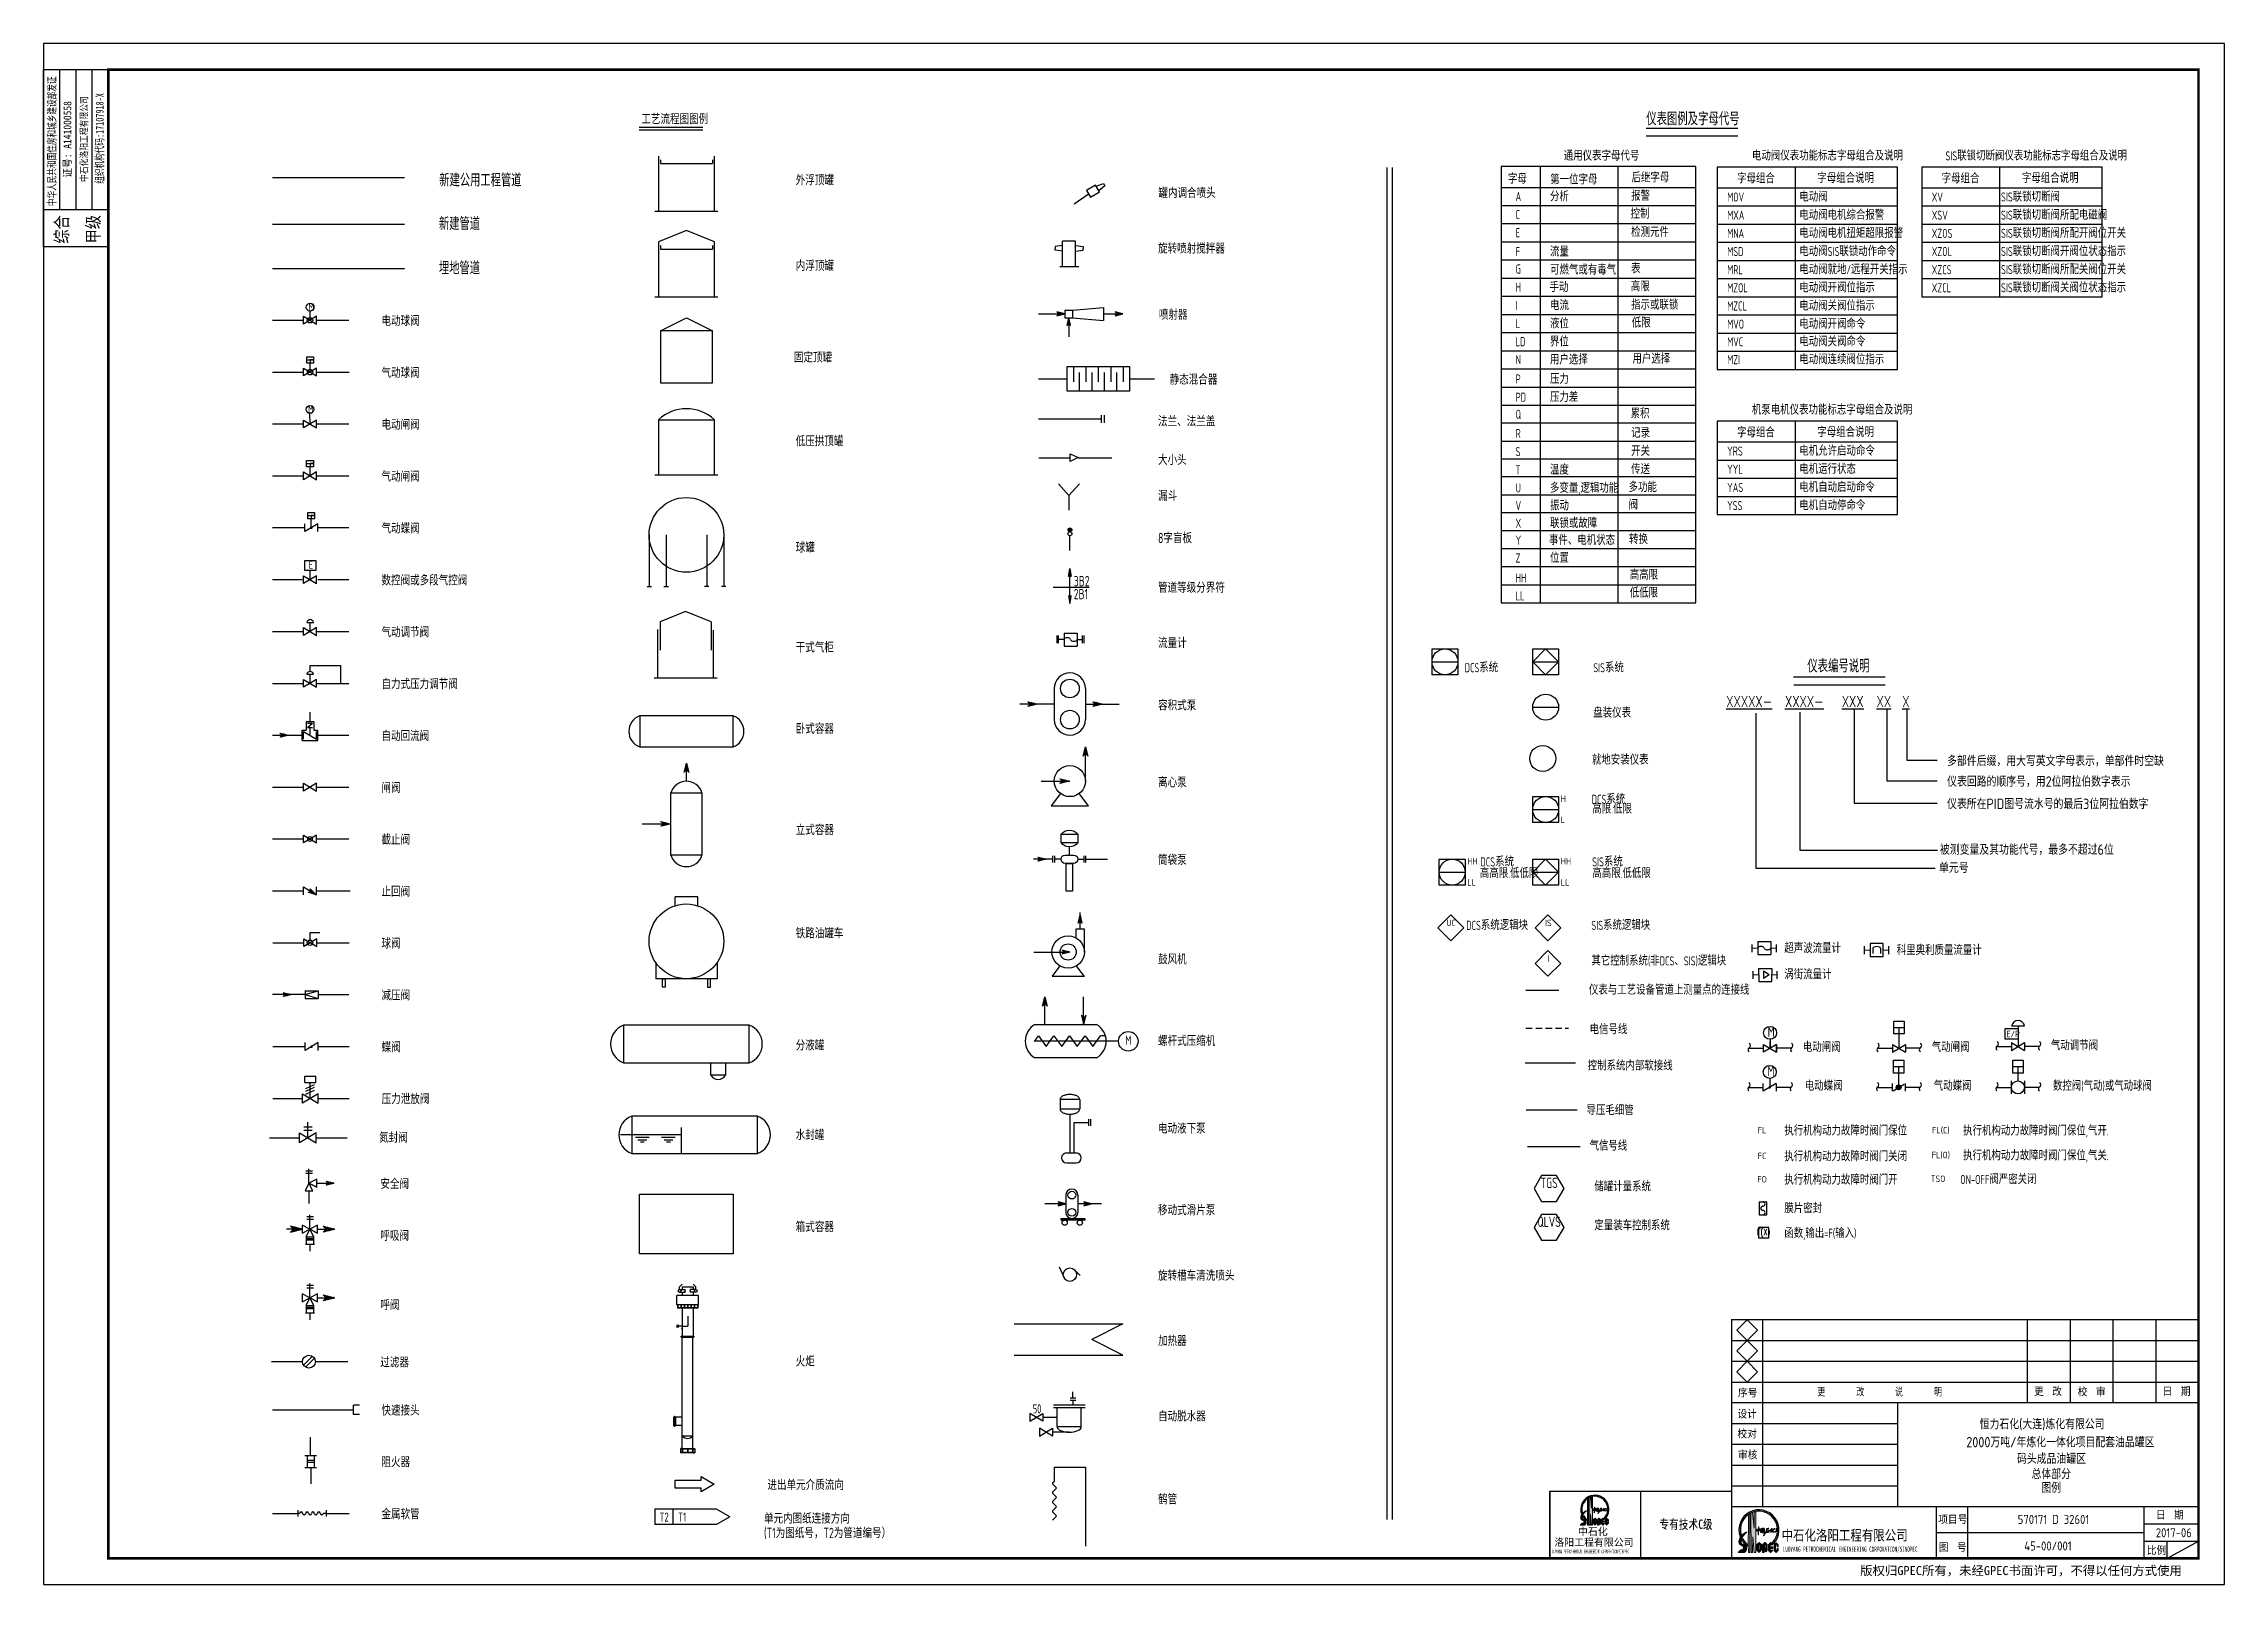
# Model space of a CAD drawing. Extents: x 24843 to 27502, y -10108 to -7552.
# Drawn here: x 24843 to 25684, y -8457 to -7863 of the extents above; entities that cross this region are included whole.
import ezdxf
from ezdxf.enums import TextEntityAlignment as Align

# ---------------------------------------------------------------- set-up
doc = ezdxf.new("R2010")
doc.units = 0
for name, pattern in [('ACAD_ISO02W100', [15, 12, -3]), ('CONTINOUS', [0]), ('DASHED', [0.75, 0.5, -0.25]), ('HIDDEN', [0.375, 0.25, -0.125]), ('NEWHIDDEN', [3.8, 2.5, -1.3]), ('PHANTOM2', [1.25, 0.625, -0.125, 0.125, -0.125, 0.125, -0.125])]:
    doc.linetypes.add(name, pattern=pattern)
doc.layers.get('0').update_dxf_attribs({"linetype": 'CONTINUOUS'})
doc.layers.add('$DDT_AUDIT_GENERATED_(5E54)', color=3, linetype='CONTINUOUS', lineweight=25)
doc.layers.add('泄压阀', color=3, linetype='CONTINUOUS', lineweight=25)
for name, color, linetype in [('1', 7, 'CONTINUOUS'), ('2-FAT-LINE', 6, 'CONTINUOUS'), ('ASHADE', 7, 'CONTINUOUS'), ('bg', 2, 'CONTINUOUS'), ('BORDER', 7, 'CONTINUOUS'), ('FREE-TEXT', 1, 'CONTINUOUS'), ('GREEN', 7, 'CONTINUOUS'), ('INST', 4, 'CONTINUOUS'), ('LAYER3', 3, 'CONTINUOUS'), ('M1', 3, 'CONTINUOUS'), ('MAJ', 4, 'CONTINUOUS'), ('MARK', 3, 'CONTINUOUS'), ('MIN', 6, 'CONTINUOUS'), ('OBJ2', 4, 'CONTINUOUS'), ('PHAN', 15, 'PHANTOM2'), ('pile', 7, 'CONTINUOUS'), ('Proc', 6, 'CONTINUOUS'), ('WIDE', 7, 'CONTINUOUS'), ('仪电', 7, 'CONTINUOUS'), ('污油罐', 7, 'CONTINUOUS'), ('流程', 7, 'CONTINUOUS')]:
    doc.layers.add(name, color=color, linetype=linetype)
doc.styles.add('COMMON', font='', dxfattribs={"width": 0.75})
doc.styles.add('CORPORATION', font='simhei.ttf')
doc.styles.add('HZ', font='ascii', dxfattribs={"width": 0.65, "bigfont": 'hztxt'})
doc.styles.add('INST', font='ascii.shx', dxfattribs={"width": 0.8, "bigfont": 'lytxt.shx'})
doc.styles.add('LYTXT', font='ascii.shx', dxfattribs={"width": 0.8, "height": 4, "bigfont": 'LYTXT.shx'})
doc.styles.add('NI', font='romans.shx', dxfattribs={"width": 0.6, "height": 2.5})
doc.styles.add('ROMAND', font='romand')
doc.styles.get("Standard").update_dxf_attribs({"font": 'isocp.shx', "width": 0.707, "bigfont": 'hztxt.shx'})
doc.styles.add('YKCAD', font='isocpeur.ttf', dxfattribs={"width": 0.8, "height": 0.125})
doc.styles.get('COMMON').set_extended_font_data('仿宋_GB2312')
doc.linetypes.add('GAS_TR', pattern='A,2.5,[130,ltypeshp.shx,S=1.25,R=-45,X=0,Y=0],1,[130,ltypeshp.shx,S=1.25,R=-45,X=0,Y=0],2.5', length=6)
doc.linetypes.add('MX_TR', pattern='A,2.5,[130,ltypeshp.shx,S=1.25,R=-44.999991,X=0,Y=0],0,[130,ltypeshp.shx,S=1.25,R=44.999991,X=0,Y=0],2.5', length=5)
doc.linetypes.add('NEWFENCELINE1', pattern='A,1.5,-1.876,[133,ltypeshp.shx,S=0.626,R=0,X=-0.626,Y=0],-1.876,4.5', length=9.752)

msp = doc.modelspace()

# ---------------------------------------------------------------- texts
at = {"style": 'CORPORATION'}
for s, height, width, p in [('中华人民共和国住房和城乡建设部发证', 3, 0.7, (24847.67, -7925.29)), ('证号: A141000558', 3, 0.9, (24853.66, -7914.39)), ('中石化洛阳工程有限公司', 2.6842, 0.8, (24859.91, -7915.95)), ('组织机构代码:17107918-X', 3, 0.7, (24866.11, -7916.66)), ('综合', 5, 0.8, (24852.45, -7939.74)), ('甲级', 5, 0.8, (24864.57, -7939.61))]:
    msp.add_text(s, height=height, rotation=90, dxfattribs=dict(at, width=width)).set_placement(p)
at = {"color": 3, "linetype": 'HIDDEN', "width": 0.8}
for s, height, style, p in [('仪表图例及字母代号', 5, 'HZ', (25461.01, -7894.11)), ('新建公用工程管道', 4.95, 'HZ', (24995.58, -7917.74)), ('新建管道', 4.95, 'HZ', (24995.44, -7934.54)), ('埋地管道', 4.95, 'HZ', (24995.43, -7951.61)), ('DCS系统', 3.5, 'LYTXT', (25391, -8104.99)), ('SIS系统', 3.5, 'LYTXT', (25440.59, -8104.99)), ('仪表编号说明', 5, 'HZ', (25523.13, -8105.07)), ('盘装仪表', 3.5, 'LYTXT', (25440.59, -8122.45)), ('就地安装仪表', 3.5, 'LYTXT', (25440.09, -8140.57)), ('DCS系统', 3.5, 'LYTXT', (25439.99, -8155.72)), ('高限.低限', 3.5, 'LYTXT', (25440.24, -8159.45)), ('高高限.低低限', 3.5, 'LYTXT', (25396.88, -8184.26)), ('DCS系统', 3.5, 'LYTXT', (25397.1, -8179.85)), ('SIS系统', 3.5, 'LYTXT', (25440.16, -8179.85)), ('高高限.低低限', 3.5, 'LYTXT', (25440.24, -8184.26)), ('DCS系统逻辑块', 3.5, 'LYTXT', (25391.6, -8204.31)), ('SIS系统逻辑块', 3.5, 'LYTXT', (25439.85, -8204.31)), ('其它控制系统(非DCS、SIS)逻辑块', 3.5, 'LYTXT', (25439.85, -8218.03)), ('超声波流量计', 3.5, 'LYTXT', (25514.28, -8213.2)), ('科里奥利质量流量计', 3.5, 'LYTXT', (25557.63, -8213.95)), ('涡街流量计', 3.5, 'LYTXT', (25514.28, -8223.32)), ('仪表与工艺设备管道上测量点的连接线', 3.5, 'LYTXT', (25438.93, -8229.27)), ('电信号线', 3.5, 'LYTXT', (25439.18, -8244.49)), ('电动闸阀', 3.5, 'LYTXT', (25521.42, -8251.35)), ('气动闸阀', 3.5, 'LYTXT', (25571.12, -8251.35)), ('气动调节阀', 3.5, 'LYTXT', (25617.07, -8250.69)), ('控制系统内部软接线', 3.5, 'LYTXT', (25438.45, -8258.48)), ('电动蝶阀', 3.5, 'LYTXT', (25522.18, -8266.28)), ('气动蝶阀', 3.5, 'LYTXT', (25571.88, -8266.28)), ('数控阀(气动)或气动球阀', 3.5, 'LYTXT', (25617.88, -8266.28)), ('导压毛细管', 3.5, 'LYTXT', (25437.98, -8275.68)), ('执行机构动力故障时阀门保位', 3.5, 'LYTXT', (25514.28, -8283.55)), ('执行机构动力故障时阀门保位,气开.', 3.5, 'LYTXT', (25583.22, -8283.55)), ('气信号线', 3.5, 'LYTXT', (25439.15, -8289.38)), ('执行机构动力故障时阀门关闭', 3.5, 'LYTXT', (25514.28, -8293.47)), ('执行机构动力故障时阀门保位,气关.', 3.5, 'LYTXT', (25583.22, -8293.13)), ('执行机构动力故障时阀门开', 3.5, 'LYTXT', (25514.28, -8302.48)), ('ON-OFF阀严密关闭', 3.5, 'LYTXT', (25582.14, -8302.29)), ('储罐计量系统', 3.5, 'LYTXT', (25441.02, -8305.09)), ('定量装车控制系统', 3.5, 'LYTXT', (25441.02, -8320.09)), ('膜片密封', 3.5, 'LYTXT', (25514.28, -8313.46)), ('函数,输出=F(输入)', 3.5, 'LYTXT', (25514.28, -8323.07))]:
    msp.add_text(s, height=height, dxfattribs=dict(at, style=style)).set_placement(p)
for s, height, style, width, p in [('工艺流程图图例', 4, 'LYTXT', 0.8, (25073.5, -7893.69)), ('外浮顶罐', 4, 'LYTXT', 0.8, (25133.02, -7917.25)), ('罐内调合喷头', 4, 'LYTXT', 0.8, (25272.88, -7922.19)), ('内浮顶罐', 4, 'LYTXT', 0.8, (25133.02, -7950.25)), ('旋转喷射搅拌器', 4, 'LYTXT', 0.8, (25272.76, -7943.58)), ('M', 3, 'LYTXT', 0.8, (24945.08, -7965.73)), ('电动球阀', 4, 'LYTXT', 0.8, (24973.27, -7971.5)), ('喷射器', 4, 'LYTXT', 0.8, (25273.06, -7969.1)), ('气动球阀', 4, 'LYTXT', 0.8, (24973.27, -7991.52)), ('固定顶罐', 4, 'LYTXT', 0.8, (25132.34, -7985.58)), ('静态混合器', 4, 'LYTXT', 0.8, (25277.24, -7994.1)), ('M', 3, 'LYTXT', 0.8, (24944.9, -8005.06)), ('法兰、法兰盖', 4, 'LYTXT', 0.8, (25272.76, -8010.21)), ('电动闸阀', 4, 'LYTXT', 0.8, (24973.27, -8011.5)), ('低压拱顶罐', 4, 'LYTXT', 0.8, (25133.02, -8017.86)), ('大小头', 4, 'LYTXT', 0.8, (25272.76, -8025.09)), ('气动闸阀', 4, 'LYTXT', 0.8, (24973.27, -8031.52)), ('漏斗', 4, 'LYTXT', 0.8, (25272.76, -8038.99)), ('气动蝶阀', 4, 'LYTXT', 0.8, (24973.27, -8051.49)), ('球罐', 4, 'LYTXT', 0.8, (25133.02, -8058.88)), ('8字盲板', 4, 'LYTXT', 0.8, (25272.76, -8055.23)), ('E', 3, 'LYTXT', 0.8, (24945.25, -8065.12)), ('数控阀或多段气控阀', 4, 'LYTXT', 0.8, (24973.27, -8071.52)), ('3B2', 4, 'LYTXT', 0.8, (25240.26, -8071.84)), ('2B1', 4, 'LYTXT', 0.8, (25240.26, -8076.84)), ('管道等级分界符', 4, 'LYTXT', 0.8, (25272.76, -8074.35)), ('气动调节阀', 4, 'LYTXT', 0.8, (24973.27, -8091.51)), ('干式气柜', 4, 'LYTXT', 0.8, (25133.02, -8097.39)), ('流量计', 4, 'LYTXT', 0.8, (25272.76, -8095.66)), ('自力式压力调节阀', 4, 'LYTXT', 0.8, (24973.27, -8111.52)), ('容积式泵', 4, 'LYTXT', 0.8, (25272.76, -8119.71)), ('自动回流阀', 4, 'LYTXT', 0.8, (24973.27, -8131.53)), ('卧式容器', 4, 'LYTXT', 0.8, (25133.02, -8128.74)), ('闸阀', 4, 'LYTXT', 0.8, (24973.27, -8151.52)), ('离心泵', 4, 'LYTXT', 0.8, (25272.76, -8149.41)), ('立式容器', 4, 'LYTXT', 0.8, (25133.02, -8167.75)), ('截止阀', 4, 'LYTXT', 0.8, (24973.27, -8171.52)), ('筒袋泵', 4, 'LYTXT', 0.8, (25272.76, -8179.35)), ('止回阀', 4, 'LYTXT', 0.8, (24973.27, -8191.52)), ('球阀', 4, 'LYTXT', 0.8, (24973.27, -8211.52)), ('铁路油罐车', 4, 'LYTXT', 0.8, (25133.02, -8207.6)), ('鼓风机', 4, 'LYTXT', 0.8, (25272.76, -8217.61)), ('减压阀', 4, 'LYTXT', 0.8, (24973.27, -8231.52)), ('蝶阀', 4, 'LYTXT', 0.8, (24973.35, -8251.52)), ('分液罐', 4, 'LYTXT', 0.8, (25133.02, -8250.79)), ('螺杆式压缩机', 4, 'LYTXT', 0.8, (25272.76, -8249.08)), ('压力泄放阀', 4, 'LYTXT', 0.8, (24973.35, -8271.52)), ('氮封阀', 4, 'LYTXT', 0.8, (24972.36, -8286.37)), ('水封罐', 4, 'LYTXT', 0.8, (25133.02, -8285.35)), ('电动液下泵', 4, 'LYTXT', 0.8, (25272.76, -8282.85)), ('安全阀', 4, 'LYTXT', 0.8, (24972.86, -8304.22)), ('箱式容器', 4, 'LYTXT', 0.8, (25133.02, -8320.8)), ('移动式滑片泵', 4, 'LYTXT', 0.8, (25272.76, -8314.34)), ('呼吸阀', 4, 'LYTXT', 0.8, (24972.86, -8324.22)), ('旋转槽车清洗喷头', 4, 'LYTXT', 0.8, (25272.76, -8339.57)), ('呼阀', 4, 'LYTXT', 0.8, (24972.86, -8350.92)), ('加热器', 4, 'LYTXT', 0.8, (25272.76, -8364.74)), ('过滤器', 4, 'LYTXT', 0.8, (24972.85, -8373.02)), ('火炬', 4, 'LYTXT', 0.8, (25133.02, -8372.66)), ('更        改        说        明', 3, 'LYTXT', 0.8, (25526.98, -8384.14)), ('快速接头', 4, 'LYTXT', 0.8, (24973.26, -8391.57)), ('50', 3.5, 'LYTXT', 0.8, (25224.4, -8390.72)), ('自动脱水器', 4, 'LYTXT', 0.8, (25272.76, -8393.83)), ('阻火器', 4, 'LYTXT', 0.8, (24973.26, -8411.45)), ('进出单元介质流向', 4, 'LYTXT', 0.8, (25122.13, -8420.27)), ('鹤管', 4, 'LYTXT', 0.8, (25272.76, -8425.77)), ('金属软管', 4, 'LYTXT', 0.8, (24973.27, -8431.52)), ('T2', 3.5, 'LYTXT', 0.8, (25080.54, -8432.44)), ('T1', 3.5, 'LYTXT', 0.8, (25087.73, -8432.44)), ('单元内图纸连接方向', 4, 'LYTXT', 0.8, (25120.8, -8433.21)), ('(T1为图纸号，T2为管道编号）', 4, 'LYTXT', 0.8, (25120.8, -8438.81)), ('中石化洛阳工程有限公司', 4, 'CORPORATION', 0.81, (25513.23, -8439.7)), ('LUOYANG PETROCHEMICAL ENGINEERING CORPORATION/SINOPEC', 1.4, 'COMMON', 0.49, (25424.7, -8444.64)), ('LUOYANG PETROCHEMICAL ENGINEERING CORPORATION/SINOPEC', 1.4, 'COMMON', 0.49, (25424.7, -8444.64)), ('LUOYANG PETROCHEMICAL ENGINEERING CORPORATION/SINOPEC', 2, 'COMMON', 0.6, (25513.71, -8444.05))]:
    msp.add_text(s, height=height, dxfattribs=dict(style=style, width=width)).set_placement(p)
at = {"color": 7, "style": 'LYTXT'}
for s, p in [('多部件后缀，用大写英文字母表示，单部件时空缺', (25577.06, -8141.17)), ('仪表回路的顺序号，用2位阿拉伯数字表示', (25577.06, -8149.12)), ('仪表所在PID图号流水号的最后3位阿拉伯数字', (25577.06, -8157.73)), ('被测变量及其功能代号，最多不超过6位', (25574.27, -8175.35)), ('单元号', (25573.94, -8182.36))]:
    msp.add_text(s, height=4, dxfattribs=at).set_placement(p)
at = {"width": 0.8}
for s, height, style, p in [('M', 3.5, 'HZ', (25261.29, -8248.6)), ('FL', 2.5, 'YKCAD', (25505.71, -8282.78)), ('FL(C)', 2.5, 'YKCAD', (25574.65, -8282.78)), ('FC', 2.5, 'YKCAD', (25505.71, -8292.7)), ('FL(O)', 2.5, 'YKCAD', (25574.65, -8292.36)), ('FO', 2.5, 'YKCAD', (25505.71, -8301.71)), ('TSO', 2.5, 'YKCAD', (25573.57, -8301.51))]:
    msp.add_text(s, height=height, dxfattribs=dict(at, style=style)).set_placement(p, align=Align.CENTER)
at = {"color": 4, "style": 'YKCAD', "width": 0.8}
msp.add_text('E/P', height=2.5, dxfattribs=at).set_placement((25599.91, -8245.69))
for s, height, style, p in [('序号', 3, 'LYTXT', (25496.4, -8384.54)), ('更  改', 3, 'LYTXT', (25610.56, -8383.95)), ('校  审', 3, 'LYTXT', (25627.43, -8384.14)), ('日  期', 3, 'LYTXT', (25660.19, -8383.95)), ('设计', 3, 'LYTXT', (25496.2, -8392.64)), ('校对', 3, 'LYTXT', (25496.2, -8400.35)), ('审核', 3, 'LYTXT', (25496.4, -8408.45)), ('中石化', 2.8, 'CORPORATION', (25434.7, -8437.66)), ('中石化', 2.8, 'CORPORATION', (25434.7, -8437.66)), ('项目号', 3, 'LYTXT', (25573.63, -8433.34)), ('日  期', 3, 'LYTXT', (25657.61, -8431.56)), ('洛阳工程有限公司', 2.8, 'CORPORATION', (25425.59, -8441.81)), ('洛阳工程有限公司', 2.8, 'CORPORATION', (25425.59, -8441.81)), ('图  号', 3, 'LYTXT', (25573.83, -8444.05)), ('比例', 3, 'LYTXT', (25654.04, -8445.24)), ('版权归GPEC所有，未经GPEC书面许可，不得以任何方式使用', 3.5, 'CORPORATION', (25543.52, -8453.06))]:
    msp.add_text(s, height=height, dxfattribs=dict(style=style)).set_placement(p)
at = {"color": 3, "linetype": 'ByBlock', "style": 'LYTXT'}
for s, p in [('570171 D 32601', (25604.29, -8433.35)), ('2017-06', (25657.54, -8438.49)), ('45-00/001', (25606.84, -8443.58))]:
    msp.add_text(s, height=3.5, dxfattribs=at).set_placement(p)
at = {"char_height": 3.6, "width": 30.1246, "attachment_point": 5}
for insert in [(25476.41, -8433.64), (25476.41, -8433.64), (25476.49, -8433.64), (25476.49, -8433.64)]:
    msp.add_mtext('{\\fSimSun|b1|i0|c134|p34;\\T1.05;专有技术C级}', dxfattribs=dict(at, insert=insert))
at = {"layer": 'FREE-TEXT', "style": 'ROMAND', "width": 0.8}
for s, p in [('%%UXXXXX-', (25500.74, -8118.31)), ('%%UXXXX-', (25521.99, -8118.31)), ('%%UXXX', (25540.67, -8118.31)), ('%%UXX', (25552.67, -8118.31)), ('%%UX', (25561.14, -8118.31))]:
    msp.add_text(s, height=4.115, dxfattribs=at).set_placement(p, align=Align.CENTER)
at = {"layer": 'GREEN', "color": 3, "linetype": 'Continuous', "style": 'LYTXT', "width": 0.8}
for s, p in [('通用仪表字母代号', (25429.22, -7907.7)), ('电动阀仪表功能标志字母组合及说明', (25501.8, -7907.66)), ('SIS联锁切断阀仪表功能标志字母组合及说明', (25576.41, -7907.66)), ('字母', (25407.67, -7916.59)), ('第一位字母', (25423.99, -7916.87)), ('后继字母', (25455.35, -7916.12)), ('字母组合', (25496.07, -7916.42)), ('字母组合说明', (25527.01, -7916.29)), ('字母组合', (25574.96, -7916.42)), ('字母组合说明', (25605.9, -7916.29)), ('A', (25410.64, -7923.29)), ('分析', (25423.92, -7923.36)), ('报警', (25455.19, -7923.15)), ('MOV', (25492.24, -7923.53)), ('电动阀', (25520.05, -7923.51)), ('XV', (25571.13, -7923.53)), ('SIS联锁切断阀', (25597.84, -7923.51)), ('C', (25410.64, -7930.29)), ('控制', (25455, -7930.07)), ('MXA', (25492.24, -7930.53)), ('电动阀电机综合报警', (25520.05, -7930.51)), ('XSV', (25571.13, -7930.53)), ('SIS联锁切断阀所配电磁阀', (25597.84, -7930.51)), ('E', (25410.64, -7937.29)), ('检测元件', (25455.19, -7937.15)), ('MNA', (25492.24, -7937.53)), ('电动阀电机扭矩超限报警', (25520.05, -7937.51)), ('XZOS', (25571.13, -7937.53)), ('SIS联锁切断阀所配开阀位开关', (25597.84, -7937.51)), ('F', (25410.64, -7944.59)), ('流量', (25423.92, -7944.66)), ('表', (25455.19, -7951.15)), ('MSD', (25492.24, -7944.53)), ('电动阀SIS联锁动作命令', (25520.05, -7944.51)), ('XZOL', (25571.13, -7944.53)), ('SIS联锁切断阀开阀位状态指示', (25597.84, -7944.51)), ('G', (25410.64, -7951.29)), ('H', (25410.64, -7958.29)), (' 手动', (25422.22, -7958.36)), ('可燃气或有毒气', (25423.92, -7951.66)), ('高限 ', (25455.1, -7958.07)), ('MRL', (25492.24, -7951.53)), ('MZOL', (25492.24, -7958.53)), ('电动阀就地/远程开关指示', (25520.05, -7951.51)), ('电动阀开阀位指示', (25520.05, -7958.51)), ('XZCS', (25571.13, -7951.53)), ('XZCL', (25571.13, -7958.53)), ('SIS联锁切断阀所配关阀位开关', (25597.84, -7951.51)), ('SIS联锁切断阀关阀位状态指示', (25597.84, -7958.51)), ('I', (25410.64, -7965.29)), ('电流', (25423.92, -7965.36)), ('指示或联锁', (25455.19, -7965.15)), ('MZCL', (25492.24, -7965.53)), ('电动阀关阀位指示', (25520.05, -7965.51)), ('L', (25410.64, -7972.29)), ('液位', (25423.92, -7972.36)), ('低限', (25455.48, -7972.07)), ('MVO', (25492.24, -7972.53)), ('电动阀开阀命令', (25520.05, -7972.51)), ('LD', (25410.64, -7979.29)), ('界位', (25423.92, -7979.36)), ('MVC', (25492.24, -7979.33)), ('电动阀关阀命令', (25520.05, -7979.31)), ('N', (25410.64, -7986.19)), ('用户选择', (25423.92, -7986.26)), ('用户选择', (25455.72, -7985.97)), ('MZI', (25492.24, -7986.23)), ('电动阀连续阀位指示', (25520.05, -7986.21)), ('P', (25410.64, -7993.69)), ('PD', (25410.64, -8000.69)), ('压力', (25423.92, -7993.76)), ('压力差', (25423.92, -8000.76)), ('Q', (25410.64, -8007.29)), ('累积', (25455, -8007.07)), ('机泵电机仪表功能标志字母组合及说明', (25501.77, -8005.62)), ('R', (25410.64, -8014.69)), ('记录', (25455.19, -8014.55)), ('字母组合', (25496.07, -8014.37)), ('字母组合说明', (25527.01, -8014.24)), ('S', (25410.64, -8021.69)), ('开关', (25455.19, -8021.55)), ('YRS', (25492.24, -8021.48)), ('电机允许启动命令', (25520.05, -8021.46)), ('T', (25410.64, -8028.69)), ('温度', (25423.92, -8028.76)), ('传送', (25455.19, -8028.55)), ('YYL', (25492.24, -8028.48)), ('电机运行状态', (25520.05, -8028.46)), ('电机自动启动命令', (25520.05, -8035.46)), ('V', (25410.64, -8042.49)), ('U', (25410.64, -8035.69)), ('振动', (25423.92, -8042.56)), ('多变量,逻辑功能', (25423.92, -8035.76)), ('多功能', (25454.22, -8035.47)), ('阀', (25454.22, -8042.27)), ('YAS', (25492.24, -8035.48)), ('YSS', (25492.24, -8042.48)), ('电机自动停命令', (25520.05, -8042.46)), ('X', (25410.64, -8049.29)), ('联锁或故障', (25423.92, -8049.36)), ('Y', (25410.64, -8055.79)), ('事件、电机状态', (25423.52, -8055.86)), ('转换', (25454.4, -8055.57)), ('Z', (25410.64, -8062.69)), ('位置', (25423.92, -8062.76)), ('HH', (25410.64, -8070.4)), ('低低限', (25454.67, -8076.17)), ('高高限', (25454.67, -8069.27)), ('LL', (25410.64, -8077.3))]:
    msp.add_text(s, height=3.5, dxfattribs=at).set_placement(p)
at = {"layer": 'INST', "style": 'INST', "width": 0.8}
for p in [(25507.88, -8245.59), (25507.77, -8260.68)]:
    msp.add_text('M', height=4, dxfattribs=at).set_placement(p)
for s, p in [('TGS', (25423.58, -8303.84)), ('QLVS', (25423.58, -8318.84))]:
    msp.add_text(s, height=4, dxfattribs=at).set_placement(p, align=Align.CENTER)
at = {"layer": 'M1', "color": 3, "linetype": 'ByBlock', "style": 'LYTXT'}
for s, p in [('恒力石化(大连)炼化有限公司', (25589.63, -8396.85)), ('2000万吨/年炼化一体化项目配套油品罐区', (25584.44, -8403.81)), ('码头成品油罐区', (25604.01, -8410.19)), ('总体部分', (25609.61, -8416.09)), ('图例', (25613.41, -8421.39))]:
    msp.add_text(s, height=4, dxfattribs=at).set_placement(p)

# ---------------------------------------------------------------- blocks, each defined once
blk = doc.blocks.new('*X3')
at = {"color": 0, "linetype": 'Continuous'}
for p, q in [((62.27, 55.73), (62.28, 55.74)), ((62.39, 54.28), (62.34, 54.34)), ((62.36, 55.64), (62.42, 55.71)), ((63.52, 54.57), (62.37, 55.72)), ((62.53, 54.32), (62.42, 54.42)), ((62.43, 54.29), (63.56, 55.42)), ((62.45, 55.55), (62.57, 55.67)), ((62.67, 54.36), (62.51, 54.51)), ((62.54, 55.46), (62.71, 55.64)), ((63.66, 54.6), (62.6, 55.66)), ((62.81, 54.39), (62.6, 54.6)), ((62.62, 55.38), (62.85, 55.6)), ((62.66, 54.35), (63.7, 55.39)), ((62.95, 54.43), (62.69, 54.69)), ((62.71, 55.29), (62.99, 55.57)), ((63.1, 54.46), (62.78, 54.78)), ((62.8, 55.2), (63.13, 55.53)), ((63.8, 54.64), (62.84, 55.6)), ((63.24, 54.5), (62.87, 54.87)), ((62.89, 55.11), (63.27, 55.49)), ((62.9, 54.41), (63.84, 55.35)), ((63.38, 54.53), (62.96, 54.96)), ((62.98, 55.02), (63.41, 55.46)), ((63.94, 54.67), (63.07, 55.54)), ((63.13, 54.47), (63.98, 55.32)), ((64.09, 54.71), (63.31, 55.49)), ((63.37, 54.53), (64.12, 55.28)), ((64.23, 54.74), (63.54, 55.43)), ((63.6, 54.59), (64.26, 55.25)), ((64.37, 54.78), (63.78, 55.37)), ((63.84, 54.65), (64.4, 55.21)), ((64.51, 54.81), (64.02, 55.31)), ((64.08, 54.71), (64.55, 55.18)), ((64.65, 54.85), (64.25, 55.25)), ((64.31, 54.77), (64.69, 55.14)), ((64.79, 54.89), (64.49, 55.19)), ((64.55, 54.82), (64.83, 55.11)), ((64.93, 54.92), (64.72, 55.13)), ((64.78, 54.88), (64.97, 55.07)), ((65.08, 54.96), (64.96, 55.07)), ((65.02, 54.94), (65.11, 55.03)), ((65.22, 54.99), (65.19, 55.01))]:
    blk.add_line(p, q, dxfattribs=at)
blk = doc.blocks.new('SARROW')
at = {"layer": 'GREEN', "color": 3, "linetype": 'Continuous'}
for p, q in [((-0.75, 0.75), (2.25, 0)), ((0, 0), (-0.75, 0.75)), ((2.25, 0), (-0.75, -0.75)), ((-0.75, -0.75), (0, 0))]:
    blk.add_line(p, q, dxfattribs=at)
blk.add_blockref('*X3', (-63, -55), dxfattribs=at)
blk = doc.blocks.new('VALVE')
at = {"layer": 'GREEN', "color": 3, "linetype": 'Continuous'}
for p, q in [((5, 1.5), (0, -1.5)), ((0, 1.5), (5, -1.5)), ((0, -1.5), (0, 1.5)), ((5, -1.5), (5, 1.5))]:
    blk.add_line(p, q, dxfattribs=at)
blk = doc.blocks.new('*X53')
at = {"color": 0, "linetype": 'Continuous'}
for p, q in [((62.27, 55.73), (62.28, 55.74)), ((62.39, 54.28), (62.34, 54.34)), ((62.36, 55.64), (62.42, 55.71)), ((63.52, 54.57), (62.37, 55.72)), ((62.53, 54.32), (62.42, 54.42)), ((62.43, 54.29), (63.56, 55.42)), ((62.45, 55.55), (62.57, 55.67)), ((62.67, 54.36), (62.51, 54.51)), ((62.54, 55.46), (62.71, 55.64)), ((63.66, 54.6), (62.6, 55.66)), ((62.81, 54.39), (62.6, 54.6)), ((62.62, 55.38), (62.85, 55.6)), ((62.66, 54.35), (63.7, 55.39)), ((62.95, 54.43), (62.69, 54.69)), ((62.71, 55.29), (62.99, 55.57)), ((63.1, 54.46), (62.78, 54.78)), ((62.8, 55.2), (63.13, 55.53)), ((63.8, 54.64), (62.84, 55.6)), ((63.24, 54.5), (62.87, 54.87)), ((62.89, 55.11), (63.27, 55.49)), ((62.9, 54.41), (63.84, 55.35)), ((63.38, 54.53), (62.96, 54.96)), ((62.98, 55.02), (63.41, 55.46)), ((63.94, 54.67), (63.07, 55.54)), ((63.13, 54.47), (63.98, 55.32)), ((64.09, 54.71), (63.31, 55.49)), ((63.37, 54.53), (64.12, 55.28)), ((64.23, 54.74), (63.54, 55.43)), ((63.6, 54.59), (64.26, 55.25)), ((64.37, 54.78), (63.78, 55.37)), ((63.84, 54.65), (64.4, 55.21)), ((64.51, 54.81), (64.02, 55.31)), ((64.08, 54.71), (64.55, 55.18)), ((64.65, 54.85), (64.25, 55.25)), ((64.31, 54.77), (64.69, 55.14)), ((64.79, 54.89), (64.49, 55.19)), ((64.55, 54.82), (64.83, 55.11)), ((64.93, 54.92), (64.72, 55.13)), ((64.78, 54.88), (64.97, 55.07)), ((65.08, 54.96), (64.96, 55.07)), ((65.02, 54.94), (65.11, 55.03)), ((65.22, 54.99), (65.19, 55.01))]:
    blk.add_line(p, q, dxfattribs=at)
blk = doc.blocks.new('vessel4')
at = {"layer": 'GREEN', "color": 3, "linetype": 'Continuous'}
for p, q in [((-5.25, -7.5), (-29.75, -7.5)), ((-23.75, -8.5), (-18.25, -8.5)), ((-13.25, -8.5), (-7.75, -8.5)), ((-5.25, -15), (-5.25, -4.5)), ((-22.75, -9.5), (-19.25, -9.5)), ((-20.25, -10.5), (-21.75, -10.5)), ((-12.25, -9.5), (-8.75, -9.5)), ((-9.75, -10.5), (-11.25, -10.5))]:
    blk.add_line(p, q, dxfattribs=at)
blk.add_lwpolyline([(-25.25, 0), (-25.25, -15), (25.25, -15), (25.25, 0)], close=True, dxfattribs=at)
for centre, start, end in [((-22.47, -7.5), 110.36413, 249.63587), ((22.47, -7.5), 290.36413, 69.63587)]:
    blk.add_arc(centre, 8, start, end, dxfattribs=at)
blk = doc.blocks.new('vessel3')
at = {"layer": 'GREEN', "color": 3, "linetype": 'Continuous'}
for p, q in [((9.75, -20), (9.75, -15)), ((15.75, -15), (15.75, -20)), ((15.75, -20), (9.75, -20))]:
    blk.add_line(p, q, dxfattribs=at)
blk.add_lwpolyline([(-25.25, 0), (-25.25, -15), (25.25, -15), (25.25, 0)], close=True, dxfattribs=at)
for centre, radius, start, end in [((-22.47, -7.5), 8, 110.36413, 249.63587), ((22.47, -7.5), 8, 290.36413, 69.63587), ((12.75, -18.2), 3.5, 211.00272, 328.99728)]:
    blk.add_arc(centre, radius, start, end, dxfattribs=at)
blk = doc.blocks.new('jrq')
at = {"color": 3, "linetype": 'Continuous'}
for p, q in [((0, 5), (35, 5)), ((35, 5), (25, 0)), ((35, -5), (25, 0)), ((0, -5), (35, -5))]:
    blk.add_line(p, q, dxfattribs=at)
blk = doc.blocks.new('stk')
at = {"color": 3, "linetype": 'Continuous'}
for p, q in [((15, 10), (-15, 10)), ((-15, 10), (-15, 0)), ((15, 0), (15, 10)), ((-15, 0), (15, 0))]:
    blk.add_line(p, q, dxfattribs=at)
for centre, start, end in [((-13.18, 5), 110.01596, 249.98404), ((13.18, 5), 290.01596, 69.98404)]:
    blk.add_arc(centre, 5.32, start, end, dxfattribs=at)
blk = doc.blocks.new('static')
at = {"layer": 'GREEN', "color": 3, "linetype": 'Continuous'}
for p, q in [((1, 2), (1, -0.5)), ((2, -2), (2, 1)), ((3, 2), (3, -0.5)), ((4, -2), (4, 1)), ((5, 2), (5, -0.5)), ((6, -2), (6, 1)), ((7, 2), (7, -0.5)), ((8, -2), (8, 1)), ((9, 2), (9, -0.5))]:
    blk.add_line(p, q, dxfattribs=at)
blk.add_lwpolyline([(0, -2), (0, 2), (10, 2), (10, -2)], close=True, dxfattribs=at)
blk = doc.blocks.new('b-cl')
at = {"layer": 'GREEN', "color": 3, "linetype": 'Continuous'}
for p, q in [((0, 5), (0, -5)), ((10, 5), (10, -5))]:
    blk.add_line(p, q, dxfattribs=at)
for centre in [(5, 5), (5, -5)]:
    blk.add_circle(centre, 3, dxfattribs=at)
for centre, start, end in [((5, 5), 0, 180), ((5, -5), 180, 0)]:
    blk.add_arc(centre, 5, start, end, dxfattribs=at)
blk = doc.blocks.new('safval')
at = {"layer": 'GREEN', "color": 3, "linetype": 'Continuous'}
for p, q in [((0, -1.5), (0, 1.5)), ((0, 1.5), (3, 0)), ((3, 0), (0, -1.5)), ((0, -1.5), (3, 0)), ((1.5, -3), (3, 0)), ((1.65, 4.7), (4.15, 4.7)), ((1.65, 3.7), (4.15, 3.7)), ((3, 0), (3, 5.5)), ((3, 0), (4.5, -3)), ((4.5, -3), (1.5, -3))]:
    blk.add_line(p, q, dxfattribs=at)
blk = doc.blocks.new('*X50')
at = {"color": 0, "linetype": 'Continuous'}
for p, q in [((49.06, 70.26), (49.02, 70.3)), ((49.82, 70.39), (49.04, 71.17)), ((49.04, 70.26), (49.89, 71.1)), ((49.05, 71.15), (49.13, 71.23)), ((49.22, 70.29), (49.08, 70.42)), ((49.11, 71.03), (49.28, 71.2)), ((49.14, 70.53), (49.74, 71.13)), ((49.37, 70.31), (49.14, 70.54)), ((49.97, 70.41), (49.16, 71.22)), ((49.17, 70.91), (49.43, 71.18)), ((49.52, 70.34), (49.2, 70.65)), ((49.67, 70.36), (49.22, 70.81)), ((49.23, 70.79), (49.59, 71.15)), ((49.26, 70.29), (50.04, 71.08)), ((50.12, 70.44), (49.37, 71.19)), ((49.47, 70.33), (50.19, 71.05)), ((50.28, 70.46), (49.59, 71.15)), ((49.68, 70.36), (50.34, 71.03)), ((50.43, 70.49), (49.8, 71.12)), ((49.89, 70.4), (50.49, 71)), ((50.58, 70.51), (50.01, 71.08)), ((50.1, 70.43), (50.65, 70.98)), ((50.73, 70.54), (50.22, 71.05)), ((50.32, 70.47), (50.8, 70.95)), ((50.88, 70.56), (50.43, 71.01)), ((50.53, 70.5), (50.95, 70.93)), ((51.03, 70.59), (50.65, 70.98)), ((50.74, 70.54), (51.1, 70.9)), ((51.18, 70.61), (50.86, 70.94)), ((50.95, 70.58), (51.25, 70.87)), ((51.34, 70.64), (51.07, 70.9)), ((51.17, 70.61), (51.4, 70.85)), ((51.49, 70.66), (51.28, 70.87)), ((51.38, 70.65), (51.56, 70.82)), ((51.64, 70.69), (51.5, 70.83)), ((51.59, 70.68), (51.71, 70.8)), ((51.79, 70.72), (51.71, 70.8)), ((51.8, 70.72), (51.86, 70.77)), ((51.94, 70.74), (51.92, 70.76))]:
    blk.add_line(p, q, dxfattribs=at)
blk = doc.blocks.new('SARROW2')
at = {"layer": 'GREEN', "color": 3, "linetype": 'Continuous'}
for p, q in [((-0.25, 0.5), (2.75, 0)), ((0, 0), (-0.25, 0.5)), ((2.75, 0), (-0.25, -0.5)), ((-0.25, -0.5), (0, 0))]:
    blk.add_line(p, q, dxfattribs=at)
blk.add_blockref('*X50', (-49.25, -70.75), dxfattribs=at)
blk = doc.blocks.new('A$C1F426D14')
at = {"color": 3}
blk.add_line((0.75, 0.5), (13.25, 0.5), dxfattribs=at)
at = {"color": 2, "xscale": -1}
blk.add_blockref('SARROW2', (2.75, 0.5), dxfattribs=at)
at = {"color": 2}
blk.add_blockref('SARROW2', (10.75, 0.5), dxfattribs=at)
blk = doc.blocks.new('CHANGD0')
at = {"layer": 'GREEN', "color": 3, "linetype": 'Continuous'}
for p, q in [((0, -1.5), (0, 1.5)), ((0, 1.5), (3, 0)), ((3, 0), (0, -1.5))]:
    blk.add_line(p, q, dxfattribs=at)
blk = doc.blocks.new('CTRLVA')
at = {"layer": 'GREEN', "color": 3, "linetype": 'Continuous'}
for p, q in [((5, 1.5), (0, -1.5)), ((0, 1.5), (5, -1.5)), ((0, -1.5), (0, 1.5)), ((1.3, 3.5), (3.8, 3.5)), ((2.5, 0), (2.5, 3.5)), ((5, -1.5), (5, 1.5))]:
    blk.add_line(p, q, dxfattribs=at)
blk.add_arc((2.55, 3.31), 1.26, 8.80622, 171.19378, dxfattribs=at)
blk = doc.blocks.new('cvalve')
at = {"layer": 'GREEN', "color": 3, "linetype": 'Continuous'}
for p, q in [((0, -1.5), (0, 1.5)), ((0, 1.5), (5, -1.5)), ((5, 1.5), (0, -1.5)), ((1.2, 4.7), (3.8, 4.7)), ((2.5, 4.7), (2.5, 3.3)), ((3.8, 4.7), (2.5, 4.7)), ((2.5, 0), (2.5, 3.5)), ((5, -1.5), (5, 1.5))]:
    blk.add_line(p, q, dxfattribs=at)
blk.add_lwpolyline([(1.2, 3.5), (1.2, 5.9), (3.8, 5.9), (3.8, 3.5)], close=True, dxfattribs=at)
blk = doc.blocks.new('SVALVE')
at = {"layer": 'GREEN', "color": 3, "linetype": 'Continuous'}
for p, q in [((0, 1.5), (5, -1.5)), ((0, -1.5), (0, 1.5)), ((5, -1.5), (5, 1.5))]:
    blk.add_line(p, q, dxfattribs=at)
blk = doc.blocks.new('ARROW')
at = {"layer": 'GREEN', "color": 3, "linetype": 'Continuous'}
for p, q in [((0, 1.5), (10, 1.5)), ((0, -1.5), (0, 1.5)), ((10, 3), (15, 0)), ((10, 1.5), (10, 3)), ((15, 0), (10, -3)), ((10, -1.5), (0, -1.5)), ((10, -3), (10, -1.5))]:
    blk.add_line(p, q, dxfattribs=at)
blk = doc.blocks.new('filter')
at = {"layer": 'GREEN', "color": 3, "linetype": 'Continuous'}
for p, q in [((0.41, -1.38), (3.88, 2.09)), ((1.12, -2.09), (4.59, 1.38))]:
    blk.add_line(p, q, dxfattribs=at)
blk.add_circle((2.5, 0), 2.5, dxfattribs=at)
blk = doc.blocks.new('ctank')
at = {"layer": 'GREEN', "color": 3, "linetype": 'Continuous'}
for p, q in [((0, 34), (20, 44)), ((40, 34), (0, 34)), ((0, 34), (0, -6)), ((20, 44), (40, 34)), ((40, -6), (40, 34)), ((0, -6), (40, -6))]:
    blk.add_line(p, q, dxfattribs=at)
blk = doc.blocks.new('BG1')
at = {"color": 3, "linetype": 'Continuous'}
for p, q in [((0, 0), (-1.5, 3)), ((-1.5, 3), (1.5, 3)), ((1.5, 3), (0, 0))]:
    blk.add_line(p, q, dxfattribs=at)
blk = doc.blocks.new('*U19')
h = blk.add_hatch(color=1)
h.paths.add_polyline_path([(92.77, 8.5), (93.13, 8.23, 1.781679), (82.86, 10.51), (83.19, 10.94, -1.737502)])
h.paths.add_polyline_path([(83.64, 9.82), (83.45, 9.27, 0.097177), (85.06, 7.53), (85.06, 8.09, -0.098964)])
for points in [[(85.92, 17.18), (85.92, 17.23), (85.92, 17.29), (85.92, 17.34), (85.92, 17.38), (85.92, 17.41), (85.9, 17.43), (85.85, 17.39), (85.78, 17.36), (85.72, 17.31), (85.65, 17.27), (85.59, 17.23), (85.52, 17.19), (85.52, 17.19), (85.51, 17.18), (85.5, 17.18), (85.47, 17.16), (85.45, 17.14), (85.43, 17.12), (85.43, 16.9), (85.43, 16.19), (85.43, 15.48), (85.43, 14.78), (85.42, 14.07), (85.42, 13.36), (85.42, 12.66), (85.42, 11.95), (85.42, 11.24), (85.41, 10.54), (85.41, 9.83), (85.41, 9.12), (85.41, 8.42), (85.41, 7.71), (85.41, 7), (85.42, 6.29), (85.42, 5.59), (85.45, 5.58), (85.47, 5.58), (85.56, 5.58), (85.7, 5.58), (85.77, 5.58), (85.83, 5.58), (85.88, 5.58), (85.9, 5.59)], [(87.72, 17.87), (87.72, 17.9), (87.71, 17.94), (87.72, 18.01), (87.71, 18.09), (87.69, 18.1), (87.68, 18.1), (87.63, 18.09), (87.57, 18.08), (87.53, 18.06), (87.51, 18.06), (87.5, 18.06), (87.47, 18.06), (87.44, 18.05), (87.38, 18.04), (87.32, 18.02), (87.3, 18.02), (87.28, 18.01), (87.25, 18), (87.24, 17.99), (87.24, 17.96), (87.24, 17.94), (87.23, 13.04), (87.22, 13.04), (86.73, 17.72), (86.73, 17.77), (86.71, 17.82), (86.69, 17.81), (86.66, 17.8), (86.58, 17.76), (86.44, 17.7), (86.37, 17.67), (86.3, 17.64), (86.26, 17.61), (86.24, 17.59), (86.23, 17.55), (86.23, 17.51), (86.25, 5.59), (86.28, 5.58), (86.72, 5.58), (86.73, 5.59), (86.74, 5.6), (86.76, 10.38), (87.26, 5.58), (87.69, 5.58), (87.71, 5.58), (87.72, 5.59)], [(84.7, 7.26), (84.66, 7.33), (84.62, 7.39), (84.57, 7.46), (84.52, 7.52), (84.48, 7.58), (84.42, 7.64), (84.37, 7.69), (84.31, 7.74), (84.25, 7.79), (84.19, 7.84), (84.06, 7.93), (83.92, 8.02), (83.87, 8.04), (83.85, 8.04), (83.84, 8.06), (83.79, 8.07), (83.74, 8.1), (83.64, 8.13), (83.54, 8.15), (83.49, 8.18), (83.45, 8.2), (83.4, 8.22), (83.36, 8.25), (83.32, 8.3), (83.29, 8.35), (83.26, 8.39), (83.24, 8.44), (83.2, 8.57), (83.19, 8.67), (83.17, 8.78), (83.17, 8.89), (83.17, 9), (83.17, 9.05), (83.18, 9.1), (83.19, 9.16), (83.19, 9.21), (83.2, 9.27), (83.2, 9.33), (83.21, 9.38), (83.22, 9.44), (83.23, 9.49), (83.24, 9.54), (83.26, 9.59), (83.27, 9.64), (83.32, 9.75), (83.37, 9.86), (83.41, 9.96), (83.47, 10.07), (83.52, 10.18), (83.59, 10.28), (83.65, 10.38), (83.71, 10.48), (83.79, 10.58), (83.87, 10.68), (83.95, 10.78), (84.03, 10.88), (84.09, 10.96), (84.16, 11.03), (84.23, 11.12), (84.3, 11.2), (84.38, 11.28), (84.46, 11.35), (84.63, 11.5), (84.68, 11.54), (84.72, 11.57), (84.79, 11.62), (84.85, 11.67), (84.91, 11.71), (84.98, 11.75), (85.03, 11.78), (85.09, 11.8), (85.09, 11.82), (85.06, 11.82), (85.04, 11.83), (85.02, 11.82), (85, 11.82), (84.94, 11.8), (84.88, 11.79), (84.81, 11.76), (84.76, 11.75), (84.68, 11.72), (84.59, 11.69), (84.5, 11.64), (84.4, 11.6), (84.3, 11.54), (84.21, 11.48), (84.14, 11.43), (84.07, 11.39), (83.93, 11.28), (83.79, 11.17), (83.67, 11.05), (83.54, 10.93), (83.5, 10.89), (83.46, 10.84), (83.42, 10.8), (83.38, 10.75), (83.3, 10.66), (83.23, 10.58), (83.16, 10.49), (83.09, 10.4), (83.05, 10.33), (83, 10.25), (82.96, 10.18), (82.92, 10.1), (82.83, 9.93), (82.75, 9.75), (82.68, 9.57), (82.62, 9.38), (82.59, 9.3), (82.57, 9.21), (82.56, 9.12), (82.55, 9.03), (82.55, 8.95), (82.55, 8.87), (82.55, 8.79), (82.55, 8.7), (82.56, 8.62), (82.58, 8.53), (82.59, 8.47), (82.6, 8.4), (82.63, 8.33), (82.66, 8.26), (82.7, 8.2), (82.75, 8.14), (83.01, 7.94), (83.08, 7.89), (83.16, 7.85), (83.23, 7.8), (83.31, 7.76), (83.36, 7.73), (83.41, 7.69), (83.46, 7.66), (83.51, 7.63), (83.59, 7.58), (83.66, 7.52), (83.72, 7.46), (83.78, 7.39), (83.82, 7.35), (83.85, 7.31), (83.88, 7.26), (83.9, 7.21), (83.92, 7.16), (83.94, 7.11), (83.96, 7.05), (83.96, 6.98), (83.96, 6.91), (83.95, 6.84), (83.93, 6.78), (83.92, 6.71), (83.89, 6.65), (83.86, 6.61), (83.82, 6.55), (83.77, 6.5), (83.7, 6.45), (83.63, 6.41), (83.59, 6.39), (83.55, 6.38), (83.51, 6.37), (83.48, 6.36), (83.42, 6.36), (83.37, 6.36), (83.33, 6.36), (83.28, 6.38), (83.25, 6.38), (83.22, 6.39), (83.19, 6.39), (83.16, 6.39), (83.09, 6.33), (82.95, 6.2), (82.82, 6.08), (82.68, 5.95), (82.54, 5.83), (82.48, 5.77), (82.42, 5.71), (82.35, 5.65), (82.28, 5.59), (82.28, 5.58), (82.46, 5.58), (82.63, 5.58), (82.81, 5.58), (82.98, 5.58), (83.16, 5.58), (83.33, 5.58), (83.5, 5.58), (83.68, 5.58), (83.79, 5.58), (83.89, 5.58), (84, 5.58), (84.11, 5.58), (84.19, 5.58), (84.26, 5.59), (84.29, 5.6), (84.32, 5.63), (84.4, 5.7), (84.47, 5.77), (84.55, 5.87), (84.62, 5.96), (84.69, 6.06), (84.74, 6.17), (84.77, 6.22), (84.79, 6.28), (84.8, 6.33), (84.81, 6.39), (84.84, 6.51), (84.84, 6.64), (84.84, 6.76), (84.83, 6.89), (84.81, 6.95), (84.8, 7.01), (84.79, 7.06), (84.76, 7.12), (84.73, 7.19)], [(92.09, 6.79), (92.98, 6.79), (92.98, 7.31), (92.09, 7.31), (92.09, 7.91), (92.98, 7.92), (92.98, 7.93), (92.97, 7.94), (92.27, 8.59), (91.58, 7.95), (91.58, 6.2), (92.26, 5.59), (92.98, 6.24), (92.09, 6.24)], [(93.8, 7.86), (93.86, 7.86), (93.93, 7.86), (94, 7.86), (94.07, 7.86), (94.15, 7.86), (94.24, 7.86), (94.24, 7.29), (94.64, 7.29), (94.64, 7.42), (94.64, 7.56), (94.64, 7.7), (94.64, 7.83), (94.64, 7.87), (94.63, 7.91), (93.98, 8.53), (93.96, 8.53), (93.94, 8.53), (93.81, 8.39), (93.66, 8.25), (93.52, 8.11), (93.37, 7.97), (93.34, 7.95), (93.32, 7.92), (93.32, 6.25), (93.32, 6.22), (93.32, 6.19), (93.32, 6.16), (93.32, 6.13), (93.39, 6.06), (93.47, 6), (93.54, 5.92), (93.62, 5.85), (93.67, 5.81), (93.71, 5.76), (93.77, 5.71), (93.81, 5.67), (93.84, 5.65), (93.86, 5.62), (93.89, 5.59), (93.92, 5.58), (93.93, 5.58), (93.95, 5.59), (93.98, 5.61), (94.02, 5.65), (94.06, 5.69), (94.14, 5.77), (94.19, 5.82), (94.28, 5.91), (94.37, 5.99), (94.46, 6.08), (94.54, 6.16), (94.57, 6.18), (94.6, 6.21), (94.62, 6.24), (94.64, 6.27), (94.64, 6.8), (94.24, 6.81), (94.24, 6.25), (93.98, 6.24), (93.93, 6.24), (93.88, 6.24), (93.83, 6.24), (93.8, 6.24)]]:
    blk.add_hatch(color=0).paths.add_polyline_path(points)
h = blk.add_hatch(color=0)
h.paths.add_polyline_path([(88.84, 12.29), (88.82, 12.31), (88.8, 12.34), (88.79, 12.37), (88.78, 12.38), (88.78, 12.4), (88.78, 12.41), (88.79, 12.42), (88.82, 12.47), (88.86, 12.51), (88.91, 12.53), (88.96, 12.56), (89, 12.57), (89.04, 12.58), (89.06, 12.6), (89.07, 12.63), (89.09, 12.66), (89.11, 12.69), (89.12, 12.71), (89.13, 12.75), (89.12, 12.78), (89.11, 12.8), (89.09, 12.82), (89.07, 12.83), (89.02, 12.84), (88.96, 12.85), (88.92, 12.85), (88.87, 12.85), (88.82, 12.84), (88.78, 12.83), (88.77, 12.83), (88.75, 12.82), (88.74, 12.82), (88.72, 12.82), (88.7, 12.82), (88.68, 12.82), (88.66, 12.82), (88.64, 12.83), (88.63, 12.84), (88.63, 12.86), (88.62, 12.88), (88.62, 12.9), (88.62, 12.95), (88.62, 13), (88.62, 13.11), (88.63, 13.2), (88.63, 13.24), (88.63, 13.28), (88.63, 13.32), (88.64, 13.35), (88.64, 13.37), (88.63, 13.38), (88.63, 13.4), (88.62, 13.41), (88.6, 13.42), (88.57, 13.43), (88.55, 13.41), (88.53, 13.4), (88.52, 13.37), (88.51, 13.36), (88.5, 13.32), (88.5, 13.27), (88.49, 13.22), (88.5, 13.18), (88.5, 13.11), (88.5, 13.04), (88.5, 12.97), (88.5, 12.91), (88.5, 12.85), (88.49, 12.79), (88.48, 12.76), (88.45, 12.74), (88.42, 12.71), (88.39, 12.7), (88.35, 12.67), (88.31, 12.64), (88.29, 12.63), (88.26, 12.61), (88.23, 12.59), (88.21, 12.56), (88.2, 12.56), (88.19, 12.56), (88.19, 12.57), (88.18, 12.58), (88.18, 12.59), (88.18, 12.64), (88.16, 12.68), (88.15, 12.69), (88.13, 12.69), (88.11, 12.69), (88.08, 12.67), (88.05, 12.64), (88.02, 12.61), (88, 12.58), (87.98, 12.53), (87.97, 12.44), (87.94, 12.37), (87.92, 12.32), (87.9, 12.26), (87.91, 12.23), (87.94, 12.18), (87.96, 12.16), (87.98, 12.13), (87.99, 12.12), (88.01, 12.11), (88.02, 12.11), (88.05, 12.11), (88.06, 12.11), (88.07, 12.12), (88.08, 12.13), (88.09, 12.15), (88.1, 12.2), (88.11, 12.23), (88.13, 12.27), (88.15, 12.32), (88.18, 12.36), (88.2, 12.38), (88.23, 12.42), (88.26, 12.44), (88.3, 12.47), (88.37, 12.51), (88.4, 12.52), (88.44, 12.53), (88.45, 12.53), (88.46, 12.53), (88.47, 12.53), (88.48, 12.52), (88.48, 12.48), (88.48, 12.45), (88.48, 12.42), (88.48, 12.4), (88.47, 12.37), (88.46, 12.34), (88.43, 12.3), (88.4, 12.26), (88.37, 12.25), (88.34, 12.22), (88.33, 12.2), (88.31, 12.19), (88.3, 12.18), (88.3, 12.16), (88.3, 12.13), (88.3, 12.12), (88.31, 12.1), (88.32, 12.1), (88.34, 12.09), (88.37, 12.08), (88.4, 12.08), (88.42, 12.08), (88.43, 12.08), (88.44, 12.07), (88.44, 12.06), (88.45, 12.05), (88.45, 12.03), (88.44, 11.99), (88.44, 11.94), (88.44, 11.89), (88.44, 11.83), (88.44, 11.79), (88.44, 11.64), (88.44, 11.52), (88.44, 11.38), (88.45, 11.24), (88.44, 11.18), (88.44, 11.1), (88.45, 11.06), (88.45, 11.03), (88.46, 11.02), (88.48, 11.01), (88.49, 11), (88.5, 11), (88.52, 11), (88.53, 11.01), (88.53, 11.02), (88.55, 11.03), (88.55, 11.07), (88.56, 11.12), (88.56, 11.2), (88.55, 11.27), (88.55, 11.32), (88.55, 11.38), (88.55, 11.44), (88.56, 11.49), (88.56, 11.54), (88.57, 11.59), (88.57, 11.63), (88.57, 11.68), (88.57, 11.72), (88.57, 11.76), (88.56, 11.8), (88.56, 11.86), (88.56, 11.93), (88.56, 12), (88.56, 12.06), (88.56, 12.1), (88.57, 12.12), (88.57, 12.13), (88.59, 12.15), (88.6, 12.15), (88.63, 12.16), (88.66, 12.18), (88.73, 12.19), (88.8, 12.2), (88.82, 12.2), (88.84, 12.21), (88.85, 12.22), (88.85, 12.23), (88.85, 12.25), (88.85, 12.26)])
h.paths.add_polyline_path([(88.6, 12.48), (88.59, 12.48), (88.58, 12.49), (88.58, 12.51), (88.57, 12.52), (88.57, 12.55), (88.58, 12.56), (88.59, 12.59), (88.61, 12.6), (88.63, 12.6), (88.66, 12.6), (88.67, 12.59), (88.68, 12.59), (88.68, 12.58), (88.69, 12.57), (88.68, 12.55), (88.65, 12.52), (88.62, 12.49)], flags=16)
h = blk.add_hatch(color=0)
h.paths.add_polyline_path([(89.47, 7.97), (88.76, 8.61), (88.04, 7.96), (88.04, 6.25), (88.7, 5.59), (88.74, 5.62), (88.82, 5.69), (88.92, 5.78), (89.03, 5.89), (89.25, 6.12), (89.39, 6.27), (89.44, 6.31), (89.47, 6.36)])
h.paths.add_polyline_path([(88.52, 7.92), (88.96, 7.91), (88.96, 6.35), (88.53, 6.35)], flags=16)
h = blk.add_hatch(color=0)
h.paths.add_polyline_path([(89.3, 12.15), (89.3, 12.2), (89.3, 12.26), (89.3, 12.33), (89.31, 12.38), (89.31, 12.42), (89.3, 12.48), (89.29, 12.52), (89.28, 12.55), (89.26, 12.56), (89.24, 12.54), (89.22, 12.52), (89.21, 12.49), (89.21, 12.47), (89.2, 12.42), (89.19, 12.36), (89.19, 12.3), (89.18, 12.23), (89.18, 12.16), (89.18, 12.1), (89.17, 12.06), (89.14, 12.01), (89.12, 11.97), (89.11, 11.93), (89.11, 11.88), (89.11, 11.82), (89.12, 11.76), (89.14, 11.72), (89.14, 11.72), (89.16, 11.72), (89.19, 11.73), (89.22, 11.75), (89.24, 11.78), (89.26, 11.8), (89.27, 11.85), (89.28, 11.9), (89.29, 11.95), (89.3, 11.99), (89.3, 12.04), (89.3, 12.08)])
h.paths.add_polyline_path([(89.98, 11.73), (89.98, 11.76), (89.96, 11.78), (89.94, 11.8), (89.91, 11.82), (89.88, 11.83), (89.85, 11.83), (89.83, 11.82), (89.8, 11.8), (89.77, 11.79), (89.75, 11.79), (89.74, 11.8), (89.73, 11.8), (89.73, 11.82), (89.73, 11.83), (89.78, 11.92), (89.83, 12), (89.84, 12), (89.84, 12), (89.86, 11.98), (89.88, 11.96), (89.9, 11.92), (89.92, 11.87), (89.93, 11.86), (89.95, 11.84), (89.97, 11.82), (89.99, 11.8), (90, 11.8), (90.01, 11.8), (90.02, 11.82), (90.04, 11.82), (90.04, 11.84), (90.04, 11.86), (90.01, 11.9), (89.99, 11.94), (89.97, 11.98), (89.95, 12.03), (89.94, 12.05), (89.93, 12.07), (89.91, 12.1), (89.9, 12.12), (89.91, 12.17), (89.92, 12.2), (89.95, 12.25), (89.98, 12.3), (90, 12.34), (90.01, 12.37), (90.02, 12.4), (90.02, 12.42), (90.02, 12.42), (90.01, 12.42), (89.99, 12.43), (89.98, 12.43), (89.98, 12.42), (89.97, 12.42), (89.94, 12.4), (89.93, 12.37), (89.91, 12.36), (89.9, 12.33), (89.88, 12.33), (89.88, 12.32), (89.87, 12.33), (89.86, 12.33), (89.85, 12.34), (89.84, 12.36), (89.84, 12.38), (89.84, 12.41), (89.83, 12.46), (89.84, 12.5), (89.84, 12.52), (89.85, 12.55), (89.85, 12.56), (89.82, 12.59), (89.77, 12.62), (89.74, 12.67), (89.71, 12.73), (89.69, 12.74), (89.66, 12.74), (89.65, 12.73), (89.64, 12.7), (89.65, 12.67), (89.67, 12.63), (89.68, 12.61), (89.67, 12.59), (89.66, 12.58), (89.64, 12.57), (89.59, 12.56), (89.54, 12.56), (89.51, 12.56), (89.49, 12.55), (89.47, 12.53), (89.44, 12.52), (89.42, 12.5), (89.41, 12.48), (89.4, 12.45), (89.4, 12.42), (89.42, 12.42), (89.43, 12.42), (89.46, 12.41), (89.49, 12.4), (89.5, 12.4), (89.51, 12.38), (89.51, 12.37), (89.51, 12.36), (89.49, 12.32), (89.47, 12.29), (89.47, 12.27), (89.47, 12.26), (89.49, 12.25), (89.5, 12.22), (89.51, 12.21), (89.52, 12.2), (89.52, 12.19), (89.52, 12.16), (89.51, 12.12), (89.48, 12.09), (89.44, 12.06), (89.42, 12.03), (89.38, 12), (89.36, 11.96), (89.35, 11.95), (89.34, 11.93), (89.34, 11.9), (89.34, 11.89), (89.39, 11.89), (89.43, 11.89), (89.5, 11.92), (89.61, 11.97), (89.65, 12), (89.69, 12.04), (89.71, 12.05), (89.71, 12.06), (89.71, 12.08), (89.71, 12.09), (89.69, 12.1), (89.66, 12.09), (89.63, 12.08), (89.61, 12.08), (89.59, 12.08), (89.57, 12.08), (89.59, 12.11), (89.63, 12.18), (89.67, 12.23), (89.7, 12.26), (89.72, 12.28), (89.74, 12.3), (89.75, 12.3), (89.76, 12.3), (89.77, 12.29), (89.78, 12.28), (89.76, 12.25), (89.74, 12.21), (89.77, 12.19), (89.8, 12.17), (89.8, 12.15), (89.8, 12.11), (89.79, 12.09), (89.77, 12.05), (89.73, 11.99), (89.71, 11.94), (89.68, 11.9), (89.64, 11.86), (89.59, 11.83), (89.55, 11.79), (89.5, 11.76), (89.45, 11.72), (89.44, 11.71), (89.44, 11.69), (89.45, 11.67), (89.46, 11.66), (89.47, 11.64), (89.48, 11.64), (89.52, 11.64), (89.57, 11.64), (89.64, 11.64), (89.71, 11.63), (89.77, 11.61), (89.84, 11.6), (89.87, 11.6), (89.92, 11.62), (89.96, 11.64), (89.98, 11.67), (89.98, 11.7)])
h.paths.add_polyline_path([(89.69, 12.4), (89.67, 12.41), (89.66, 12.42), (89.67, 12.43), (89.68, 12.44), (89.69, 12.43), (89.7, 12.42), (89.69, 12.42)], flags=16)
h.paths.add_polyline_path([(90.32, 12.86), (90.31, 12.91), (90.3, 12.95), (90.28, 12.98), (90.27, 13), (90.25, 13.02), (90.23, 13.02), (90.2, 13.02), (90.18, 13.03), (90.12, 13.03), (90.08, 13.03), (90.03, 13.03), (89.99, 13.04), (89.94, 13.05), (89.89, 13.05), (89.84, 13.03), (89.8, 13.02), (89.75, 12.99), (89.7, 12.96), (89.65, 12.94), (89.59, 12.92), (89.56, 12.91), (89.52, 12.89), (89.49, 12.88), (89.46, 12.85), (89.45, 12.84), (89.44, 12.83), (89.44, 12.81), (89.45, 12.8), (89.46, 12.79), (89.47, 12.78), (89.49, 12.78), (89.51, 12.78), (89.55, 12.79), (89.6, 12.8), (89.69, 12.84), (89.76, 12.87), (89.82, 12.88), (89.91, 12.89), (89.95, 12.89), (90, 12.89), (90.04, 12.88), (90.06, 12.88), (90.09, 12.86), (90.1, 12.83), (90.12, 12.78), (90.12, 12.74), (90.13, 12.71), (90.14, 12.68), (90.15, 12.64), (90.15, 12.59), (90.15, 12.55), (90.15, 12.51), (90.16, 12.44), (90.16, 12.37), (90.17, 12.34), (90.18, 12.31), (90.18, 12.28), (90.18, 12.26), (90.18, 12.19), (90.18, 12.11), (90.19, 12.06), (90.2, 12), (90.2, 11.98), (90.2, 11.95), (90.2, 11.9), (90.2, 11.86), (90.19, 11.83), (90.19, 11.8), (90.17, 11.78), (90.16, 11.76), (90.15, 11.74), (90.13, 11.73), (90.1, 11.72), (90.06, 11.72), (90.05, 11.72), (90.03, 11.71), (90.02, 11.71), (90.01, 11.69), (90.01, 11.68), (90.02, 11.67), (90.04, 11.64), (90.05, 11.62), (90.07, 11.57), (90.09, 11.53), (90.09, 11.53), (90.1, 11.52), (90.12, 11.52), (90.15, 11.52), (90.16, 11.52), (90.19, 11.53), (90.21, 11.54), (90.23, 11.56), (90.24, 11.58), (90.28, 11.64), (90.3, 11.73), (90.32, 11.79), (90.34, 11.85), (90.36, 11.92), (90.38, 11.97), (90.38, 12.01), (90.39, 12.05), (90.41, 12.08), (90.41, 12.11), (90.4, 12.13), (90.39, 12.16), (90.38, 12.2), (90.38, 12.25), (90.37, 12.3), (90.37, 12.37), (90.36, 12.42), (90.35, 12.48), (90.35, 12.53), (90.34, 12.59), (90.34, 12.63), (90.34, 12.69), (90.33, 12.76)])
h.paths.add_polyline_path([(89.96, 12.77), (89.95, 12.78), (89.93, 12.78), (89.91, 12.79), (89.88, 12.79), (89.86, 12.8), (89.85, 12.78), (89.84, 12.76), (89.84, 12.74), (89.84, 12.71), (89.89, 12.67), (89.94, 12.63), (89.95, 12.62), (89.98, 12.63), (89.99, 12.64), (89.99, 12.66), (89.99, 12.68), (89.99, 12.7), (89.98, 12.73), (89.97, 12.75)], flags=17)
h = blk.add_hatch(color=0)
h.paths.add_polyline_path([(91.25, 7.91), (91.25, 7.94), (91.23, 7.97), (91.22, 8), (91.19, 8.04), (91.16, 8.08), (91.11, 8.13), (91.01, 8.23), (90.89, 8.33), (90.77, 8.44), (90.67, 8.53), (90.58, 8.59), (90.53, 8.62), (90.39, 8.5), (90.26, 8.37), (90.13, 8.25), (89.99, 8.13), (89.93, 8.08), (89.87, 8.02), (89.83, 8), (89.81, 7.96), (89.82, 5.59), (89.86, 5.58), (90.27, 5.59), (90.29, 6.04), (90.3, 6.09), (90.3, 6.14), (90.31, 6.14), (90.75, 5.74), (90.76, 5.74), (91.24, 6.16), (91.25, 6.18), (91.25, 6.22), (91.25, 6.25), (91.25, 6.28)])
h.paths.add_polyline_path([(90.34, 6.32), (90.34, 7.91), (90.34, 7.92), (90.43, 7.92), (90.54, 7.92), (90.6, 7.92), (90.65, 7.92), (90.7, 7.92), (90.74, 7.91), (90.75, 7.89), (90.75, 7.86), (90.74, 6.33), (90.72, 6.31), (90.71, 6.31)], flags=16)
h = blk.add_hatch(color=0)
h.paths.add_polyline_path([(91.63, 12.84), (91.66, 12.87), (91.68, 12.89), (91.69, 12.91), (91.69, 12.93), (91.69, 12.95), (91.68, 12.96), (91.67, 12.97), (91.66, 12.98), (91.64, 12.99), (91.6, 12.99), (91.58, 12.98), (91.54, 12.97), (91.52, 12.97), (91.51, 12.96), (91.46, 12.96), (91.4, 12.95), (91.36, 12.95), (91.31, 12.94), (91.29, 12.93), (91.27, 12.93), (91.22, 12.93), (91.18, 12.93), (91.14, 12.91), (91.11, 12.89), (91.08, 12.88), (91.04, 12.87), (91, 12.86), (90.98, 12.84), (90.98, 12.82), (90.99, 12.81), (91.01, 12.78), (91.03, 12.76), (91.08, 12.72), (91.13, 12.7), (91.17, 12.7), (91.22, 12.7), (91.32, 12.7), (91.41, 12.72), (91.47, 12.73), (91.51, 12.74), (91.55, 12.76), (91.59, 12.78), (91.62, 12.81)])
h.paths.add_polyline_path([(91.22, 11.99), (91.29, 12), (91.37, 12.01), (91.43, 12.01), (91.44, 12), (91.46, 11.99), (91.47, 11.98), (91.48, 11.97), (91.47, 11.95), (91.46, 11.92), (91.41, 11.86), (91.37, 11.82), (91.36, 11.8), (91.36, 11.78), (91.36, 11.75), (91.36, 11.73), (91.37, 11.72), (91.39, 11.71), (91.4, 11.71), (91.41, 11.7), (91.44, 11.7), (91.48, 11.7), (91.54, 11.72), (91.59, 11.75), (91.65, 11.76), (91.7, 11.78), (91.73, 11.79), (91.75, 11.8), (91.77, 11.8), (91.78, 11.82), (91.8, 11.84), (91.79, 11.86), (91.71, 11.9), (91.65, 11.94), (91.66, 11.98), (91.67, 12.03), (91.7, 12.06), (91.73, 12.1), (91.76, 12.13), (91.8, 12.19), (91.81, 12.21), (91.81, 12.25), (91.81, 12.26), (91.8, 12.3), (91.79, 12.31), (91.78, 12.32), (91.76, 12.33), (91.74, 12.33), (91.71, 12.32), (91.68, 12.3), (91.59, 12.26), (91.51, 12.21), (91.46, 12.2), (91.41, 12.18), (91.37, 12.18), (91.33, 12.16), (91.28, 12.17), (91.24, 12.18), (91.22, 12.19), (91.2, 12.19), (91.18, 12.19), (91.15, 12.18), (91.14, 12.18), (91.13, 12.17), (91.1, 12.18), (91.08, 12.18), (91.07, 12.19), (91.06, 12.2), (91.06, 12.23), (91.05, 12.25), (91.05, 12.27), (91.06, 12.3), (91.08, 12.36), (91.1, 12.42), (91.11, 12.46), (91.13, 12.5), (91.14, 12.53), (91.16, 12.56), (91.16, 12.58), (91.16, 12.6), (91.16, 12.6), (91.15, 12.61), (91.13, 12.62), (91.12, 12.62), (91.08, 12.59), (91.05, 12.57), (91.01, 12.54), (90.99, 12.51), (90.97, 12.48), (90.97, 12.45), (90.95, 12.38), (90.93, 12.31), (90.91, 12.25), (90.89, 12.17), (90.86, 12.1), (90.84, 12.03), (90.8, 11.93), (90.76, 11.83), (90.72, 11.74), (90.68, 11.64), (90.6, 11.51), (90.52, 11.38), (90.43, 11.25), (90.34, 11.13), (90.3, 11.07), (90.26, 11.01), (90.22, 10.95), (90.17, 10.89), (90.12, 10.82), (90.08, 10.74), (90.07, 10.73), (90.07, 10.72), (90.07, 10.71), (90.08, 10.7), (90.09, 10.69), (90.1, 10.69), (90.11, 10.69), (90.12, 10.7), (90.17, 10.74), (90.21, 10.8), (90.24, 10.83), (90.28, 10.86), (90.3, 10.89), (90.32, 10.92), (90.38, 10.99), (90.43, 11.06), (90.46, 11.1), (90.49, 11.14), (90.52, 11.19), (90.54, 11.23), (90.59, 11.31), (90.64, 11.38), (90.67, 11.43), (90.7, 11.49), (90.73, 11.54), (90.76, 11.6), (90.81, 11.68), (90.85, 11.76), (90.88, 11.8), (90.89, 11.84), (90.9, 11.84), (90.9, 11.78), (90.91, 11.71), (90.94, 11.7), (90.97, 11.69), (91.02, 11.69), (91.07, 11.69), (91.1, 11.7), (91.13, 11.72), (91.15, 11.74), (91.17, 11.76), (91.18, 11.8), (91.18, 11.83), (91.18, 11.85), (91.17, 11.88), (91.16, 11.9), (91.16, 11.93), (91.16, 11.95), (91.18, 11.97)])
h = blk.add_hatch(color=0)
h.paths.add_polyline_path([(92.46, 12.44), (92.45, 12.46), (92.43, 12.48), (92.42, 12.49), (92.41, 12.52), (92.43, 12.56), (92.46, 12.62), (92.5, 12.69), (92.53, 12.72), (92.57, 12.75), (92.63, 12.79), (92.65, 12.81), (92.67, 12.83), (92.69, 12.85), (92.69, 12.87), (92.69, 12.88), (92.69, 12.89), (92.68, 12.9), (92.68, 12.91), (92.65, 12.92), (92.63, 12.92), (92.63, 12.92), (92.63, 12.92), (92.62, 12.92), (92.61, 12.91), (92.58, 12.91), (92.56, 12.89), (92.53, 12.87), (92.51, 12.85), (92.49, 12.82), (92.47, 12.8), (92.43, 12.74), (92.4, 12.68), (92.36, 12.62), (92.32, 12.57), (92.28, 12.52), (92.24, 12.47), (92.2, 12.42), (92.16, 12.38), (92.09, 12.34), (92.02, 12.31), (91.99, 12.28), (91.96, 12.26), (91.97, 12.23), (91.98, 12.22), (92, 12.21), (92.02, 12.2), (92.06, 12.2), (92.1, 12.2), (92.13, 12.2), (92.16, 12.2), (92.18, 12.21), (92.2, 12.22), (92.24, 12.26), (92.27, 12.3), (92.29, 12.32), (92.31, 12.34), (92.32, 12.34), (92.32, 12.36), (92.34, 12.36), (92.35, 12.36), (92.36, 12.33), (92.37, 12.3), (92.37, 12.27), (92.37, 12.25), (92.38, 12.16), (92.37, 12.08), (92.35, 12.03), (92.31, 11.98), (92.29, 11.94), (92.27, 11.9), (92.24, 11.89), (92.21, 11.86), (92.21, 11.84), (92.21, 11.83), (92.22, 11.82), (92.23, 11.8), (92.27, 11.8), (92.3, 11.8), (92.34, 11.8), (92.36, 11.82), (92.4, 11.83), (92.43, 11.84), (92.45, 11.86), (92.47, 11.88), (92.49, 11.9), (92.5, 11.92), (92.51, 11.94), (92.51, 11.96), (92.52, 12.03), (92.52, 12.08), (92.51, 12.13), (92.51, 12.2), (92.5, 12.29), (92.5, 12.37), (92.48, 12.4)])
h.paths.add_polyline_path([(93.07, 12.41), (93.1, 12.45), (93.15, 12.48), (93.21, 12.52), (93.25, 12.54), (93.33, 12.6), (93.39, 12.68), (93.44, 12.71), (93.48, 12.75), (93.5, 12.77), (93.52, 12.79), (93.53, 12.81), (93.55, 12.84), (93.56, 12.84), (93.56, 12.85), (93.54, 12.85), (93.52, 12.87), (93.48, 12.88), (93.42, 12.88), (93.38, 12.87), (93.35, 12.86), (93.3, 12.82), (93.26, 12.77), (93.24, 12.75), (93.22, 12.73), (93.19, 12.71), (93.16, 12.7), (93.14, 12.7), (93.12, 12.71), (93.1, 12.73), (93.09, 12.75), (93.08, 12.77), (93.08, 12.78), (93.07, 12.79), (93.05, 12.79), (93.01, 12.78), (92.97, 12.76), (92.95, 12.74), (92.93, 12.73), (92.91, 12.71), (92.91, 12.7), (92.9, 12.67), (92.9, 12.64), (92.9, 12.61), (92.9, 12.58), (92.9, 12.55), (92.89, 12.51), (92.88, 12.49), (92.86, 12.47), (92.84, 12.46), (92.82, 12.44), (92.78, 12.42), (92.74, 12.4), (92.72, 12.4), (92.71, 12.37), (92.7, 12.36), (92.69, 12.36), (92.7, 12.34), (92.71, 12.33), (92.75, 12.32), (92.79, 12.32), (92.8, 12.32), (92.82, 12.31), (92.83, 12.3), (92.84, 12.26), (92.84, 12.2), (92.84, 12.13), (92.84, 12.07), (92.84, 12), (92.84, 11.97), (92.83, 11.94), (92.84, 11.9), (92.85, 11.87), (92.87, 11.84), (92.9, 11.82), (92.94, 11.8), (92.97, 11.78), (93.01, 11.78), (93.06, 11.78), (93.12, 11.76), (93.19, 11.76), (93.24, 11.76), (93.29, 11.76), (93.37, 11.76), (93.46, 11.76), (93.51, 11.76), (93.55, 11.78), (93.6, 11.79), (93.64, 11.8), (93.71, 11.84), (93.77, 11.87), (93.82, 11.9), (93.88, 11.95), (93.93, 11.99), (93.99, 12.04), (94.03, 12.09), (94.08, 12.15), (94.11, 12.19), (94.15, 12.22), (94.17, 12.25), (94.18, 12.27), (94.19, 12.3), (94.2, 12.32), (94.2, 12.34), (94.19, 12.36), (94.18, 12.38), (94.17, 12.4), (94.15, 12.44), (94.13, 12.48), (94.12, 12.54), (94.11, 12.6), (94.11, 12.66), (94.11, 12.75), (94.11, 12.8), (94.1, 12.83), (94.1, 12.86), (94.09, 12.88), (94.06, 12.88), (94.04, 12.88), (94.02, 12.87), (94.01, 12.84), (94, 12.8), (94, 12.76), (94.01, 12.71), (94.01, 12.67), (94.01, 12.6), (94, 12.53), (94, 12.47), (94, 12.4), (94, 12.36), (94.01, 12.3), (94.01, 12.27), (94.02, 12.25), (94.01, 12.22), (94, 12.2), (93.98, 12.16), (93.95, 12.12), (93.91, 12.09), (93.86, 12.05), (93.77, 11.99), (93.68, 11.94), (93.66, 11.93), (93.63, 11.92), (93.59, 11.92), (93.55, 11.9), (93.51, 11.9), (93.45, 11.9), (93.41, 11.9), (93.35, 11.9), (93.32, 11.9), (93.27, 11.92), (93.23, 11.93), (93.19, 11.94), (93.16, 11.96), (93.12, 11.99), (93.1, 12), (93.08, 12.01), (93.05, 12.04), (93.04, 12.06), (93.03, 12.09), (93.02, 12.12), (93.02, 12.17), (93.02, 12.2), (93.03, 12.26), (93.03, 12.31), (93.04, 12.37)])
at = {"color": 1}
for p, q in [((82.86, 10.5), (83.19, 10.94)), ((83.45, 9.27), (83.64, 9.82)), ((85.06, 7.53), (85.06, 8.09)), ((93.14, 8.22), (92.77, 8.5))]:
    blk.add_line(p, q, dxfattribs=at)
at = {"color": 0, "lineweight": 0}
for points in [[(85.9, 17.43), (85.92, 17.41), (85.92, 17.38), (85.92, 17.34), (85.92, 17.29), (85.92, 17.23), (85.92, 17.18), (85.9, 5.59), (85.88, 5.58), (85.83, 5.58), (85.77, 5.58), (85.7, 5.58), (85.56, 5.58), (85.47, 5.58), (85.45, 5.58), (85.42, 5.59), (85.42, 6.29), (85.41, 7), (85.41, 7.71), (85.41, 8.42), (85.41, 9.12), (85.41, 9.83), (85.41, 10.54), (85.42, 11.24), (85.42, 11.95), (85.42, 12.66), (85.42, 13.36), (85.42, 14.07), (85.43, 14.78), (85.43, 15.48), (85.43, 16.19), (85.43, 16.9), (85.43, 17.12), (85.45, 17.14), (85.47, 17.16), (85.5, 17.18), (85.51, 17.19), (85.59, 17.23), (85.65, 17.27), (85.72, 17.31), (85.78, 17.36), (85.85, 17.39), (85.9, 17.43)], [(87.68, 18.1), (87.69, 18.1), (87.71, 18.09), (87.72, 18.01), (87.71, 17.94), (87.72, 17.9), (87.72, 17.87), (87.72, 5.59), (87.71, 5.58), (87.69, 5.58), (87.26, 5.58), (86.76, 10.38), (86.74, 5.6), (86.73, 5.59), (86.72, 5.58), (86.28, 5.58), (86.25, 5.59), (86.23, 17.51), (86.23, 17.55), (86.24, 17.59), (86.26, 17.61), (86.3, 17.64), (86.37, 17.67), (86.44, 17.7), (86.58, 17.76), (86.66, 17.8), (86.69, 17.81), (86.72, 17.82), (86.72, 17.81), (86.73, 17.77), (86.73, 17.72), (87.22, 13.04), (87.23, 13.04), (87.24, 17.94), (87.24, 17.96), (87.24, 17.99), (87.25, 18), (87.28, 18.01), (87.3, 18.02), (87.32, 18.02), (87.38, 18.04), (87.44, 18.05), (87.47, 18.06), (87.5, 18.06), (87.51, 18.06), (87.53, 18.06), (87.57, 18.08), (87.63, 18.09), (87.68, 18.1)], [(88.57, 13.43), (88.6, 13.42), (88.62, 13.41), (88.63, 13.4), (88.63, 13.38), (88.64, 13.37), (88.64, 13.35), (88.63, 13.32), (88.63, 13.28), (88.63, 13.24), (88.63, 13.2), (88.62, 13.11), (88.62, 13), (88.62, 12.95), (88.62, 12.9), (88.62, 12.88), (88.63, 12.86), (88.63, 12.84), (88.64, 12.83), (88.66, 12.82), (88.68, 12.82), (88.7, 12.82), (88.72, 12.82), (88.74, 12.82), (88.75, 12.82), (88.77, 12.83), (88.78, 12.83), (88.82, 12.84), (88.87, 12.85), (88.92, 12.85), (88.96, 12.85), (89.02, 12.84), (89.07, 12.83), (89.09, 12.82), (89.11, 12.8), (89.12, 12.78), (89.13, 12.75), (89.12, 12.71), (89.11, 12.69), (89.09, 12.66), (89.07, 12.63), (89.06, 12.6), (89.04, 12.58), (89, 12.57), (88.96, 12.56), (88.91, 12.53), (88.86, 12.51), (88.82, 12.47), (88.79, 12.42), (88.78, 12.41), (88.78, 12.4), (88.78, 12.38), (88.79, 12.37), (88.8, 12.34), (88.82, 12.31), (88.84, 12.29), (88.85, 12.26), (88.85, 12.25), (88.85, 12.23), (88.85, 12.22), (88.84, 12.21), (88.82, 12.2), (88.8, 12.2), (88.73, 12.19), (88.66, 12.18), (88.63, 12.16), (88.6, 12.15), (88.59, 12.15), (88.57, 12.13), (88.57, 12.12), (88.56, 12.1), (88.56, 12.06), (88.56, 12), (88.56, 11.93), (88.56, 11.86), (88.56, 11.8), (88.57, 11.76), (88.57, 11.72), (88.57, 11.68), (88.57, 11.63), (88.57, 11.59), (88.56, 11.54), (88.56, 11.49), (88.55, 11.44), (88.55, 11.38), (88.55, 11.32), (88.55, 11.27), (88.56, 11.2), (88.56, 11.12), (88.55, 11.07), (88.55, 11.03), (88.53, 11.02), (88.53, 11.01), (88.52, 11), (88.5, 11), (88.49, 11), (88.48, 11.01), (88.46, 11.02), (88.45, 11.03), (88.45, 11.06), (88.44, 11.1), (88.44, 11.18), (88.45, 11.24), (88.44, 11.38), (88.44, 11.52), (88.44, 11.64), (88.44, 11.79), (88.44, 11.83), (88.44, 11.89), (88.44, 11.94), (88.44, 11.99), (88.45, 12.03), (88.45, 12.05), (88.44, 12.06), (88.44, 12.07), (88.43, 12.08), (88.42, 12.08), (88.4, 12.08), (88.37, 12.08), (88.34, 12.09), (88.32, 12.1), (88.31, 12.1), (88.3, 12.12), (88.3, 12.13), (88.3, 12.16), (88.3, 12.18), (88.31, 12.19), (88.33, 12.2), (88.34, 12.22), (88.37, 12.25), (88.4, 12.26), (88.43, 12.3), (88.46, 12.34), (88.47, 12.37), (88.48, 12.4), (88.48, 12.42), (88.48, 12.45), (88.48, 12.48), (88.48, 12.52), (88.47, 12.53), (88.46, 12.53), (88.45, 12.53), (88.44, 12.53), (88.4, 12.52), (88.37, 12.51), (88.3, 12.47), (88.26, 12.44), (88.23, 12.42), (88.2, 12.38), (88.18, 12.36), (88.15, 12.32), (88.13, 12.27), (88.11, 12.23), (88.1, 12.2), (88.09, 12.15), (88.08, 12.13), (88.07, 12.12), (88.06, 12.11), (88.05, 12.11), (88.02, 12.11), (88.01, 12.11), (87.99, 12.12), (87.98, 12.13), (87.96, 12.16), (87.94, 12.18), (87.91, 12.23), (87.9, 12.26), (87.92, 12.32), (87.94, 12.37), (87.97, 12.44), (87.98, 12.53), (88, 12.58), (88.02, 12.61), (88.05, 12.64), (88.08, 12.67), (88.11, 12.69), (88.13, 12.69), (88.15, 12.69), (88.16, 12.68), (88.18, 12.64), (88.18, 12.59), (88.18, 12.58), (88.19, 12.57), (88.19, 12.56), (88.2, 12.56), (88.21, 12.56), (88.23, 12.59), (88.26, 12.61), (88.29, 12.63), (88.31, 12.64), (88.35, 12.67), (88.39, 12.7), (88.42, 12.71), (88.45, 12.74), (88.48, 12.76), (88.49, 12.79), (88.5, 12.85), (88.5, 12.91), (88.5, 12.97), (88.5, 13.04), (88.5, 13.11), (88.5, 13.18), (88.49, 13.22), (88.5, 13.27), (88.5, 13.32), (88.51, 13.36), (88.52, 13.37), (88.53, 13.4), (88.55, 13.41), (88.57, 13.43)], [(85.04, 11.83), (85.06, 11.82), (85.09, 11.82), (85.09, 11.8), (85.03, 11.78), (84.98, 11.75), (84.91, 11.71), (84.85, 11.67), (84.79, 11.62), (84.72, 11.57), (84.68, 11.54), (84.63, 11.5), (84.46, 11.35), (84.38, 11.28), (84.3, 11.2), (84.23, 11.12), (84.16, 11.03), (84.09, 10.96), (84.03, 10.88), (83.95, 10.78), (83.87, 10.68), (83.79, 10.58), (83.71, 10.48), (83.65, 10.38), (83.59, 10.28), (83.52, 10.18), (83.47, 10.07), (83.41, 9.96), (83.37, 9.86), (83.32, 9.75), (83.27, 9.64), (83.26, 9.59), (83.24, 9.54), (83.23, 9.49), (83.22, 9.44), (83.21, 9.38), (83.2, 9.33), (83.2, 9.27), (83.19, 9.21), (83.19, 9.16), (83.18, 9.1), (83.17, 9.05), (83.17, 9), (83.17, 8.89), (83.17, 8.78), (83.19, 8.67), (83.2, 8.57), (83.24, 8.44), (83.26, 8.39), (83.29, 8.35), (83.32, 8.3), (83.36, 8.25), (83.4, 8.22), (83.45, 8.2), (83.49, 8.18), (83.54, 8.15), (83.64, 8.13), (83.74, 8.1), (83.79, 8.07), (83.84, 8.06), (83.85, 8.04), (83.87, 8.04), (83.92, 8.02), (84.06, 7.93), (84.19, 7.84), (84.25, 7.79), (84.31, 7.74), (84.37, 7.69), (84.42, 7.64), (84.48, 7.58), (84.52, 7.52), (84.57, 7.46), (84.62, 7.39), (84.66, 7.33), (84.7, 7.26), (84.73, 7.19), (84.76, 7.12), (84.79, 7.06), (84.8, 7.01), (84.81, 6.95), (84.83, 6.89), (84.84, 6.76), (84.84, 6.64), (84.84, 6.51), (84.81, 6.39), (84.8, 6.33), (84.79, 6.28), (84.77, 6.22), (84.74, 6.17), (84.69, 6.06), (84.62, 5.96), (84.55, 5.87), (84.47, 5.77), (84.4, 5.7), (84.32, 5.63), (84.29, 5.6), (84.26, 5.59), (84.19, 5.58), (84.11, 5.58), (84, 5.58), (83.89, 5.58), (83.79, 5.58), (83.68, 5.58), (83.5, 5.58), (83.33, 5.58), (83.16, 5.58), (82.98, 5.58), (82.81, 5.58), (82.63, 5.58), (82.46, 5.58), (82.28, 5.58), (82.28, 5.59), (82.35, 5.65), (82.42, 5.71), (82.48, 5.77), (82.54, 5.83), (82.68, 5.95), (82.82, 6.08), (82.95, 6.2), (83.09, 6.33), (83.16, 6.39), (83.19, 6.39), (83.22, 6.39), (83.25, 6.38), (83.28, 6.38), (83.33, 6.36), (83.37, 6.36), (83.42, 6.36), (83.48, 6.36), (83.51, 6.37), (83.55, 6.38), (83.59, 6.39), (83.63, 6.41), (83.7, 6.45), (83.77, 6.5), (83.82, 6.55), (83.86, 6.61), (83.89, 6.65), (83.92, 6.71), (83.93, 6.78), (83.95, 6.84), (83.96, 6.91), (83.96, 6.98), (83.96, 7.05), (83.94, 7.11), (83.92, 7.16), (83.9, 7.21), (83.88, 7.26), (83.85, 7.31), (83.82, 7.35), (83.78, 7.39), (83.72, 7.46), (83.66, 7.52), (83.59, 7.58), (83.51, 7.63), (83.46, 7.66), (83.41, 7.69), (83.36, 7.73), (83.31, 7.76), (83.23, 7.8), (83.16, 7.85), (83.08, 7.89), (83.01, 7.94), (82.75, 8.14), (82.7, 8.2), (82.66, 8.26), (82.63, 8.33), (82.6, 8.4), (82.59, 8.47), (82.58, 8.53), (82.56, 8.62), (82.55, 8.7), (82.55, 8.79), (82.55, 8.87), (82.55, 8.95), (82.55, 9.03), (82.56, 9.12), (82.57, 9.21), (82.59, 9.3), (82.62, 9.38), (82.68, 9.57), (82.75, 9.75), (82.83, 9.93), (82.92, 10.1), (82.96, 10.18), (83, 10.25), (83.05, 10.33), (83.09, 10.4), (83.16, 10.49), (83.23, 10.58), (83.3, 10.66), (83.38, 10.75), (83.42, 10.8), (83.46, 10.84), (83.5, 10.89), (83.54, 10.93), (83.67, 11.05), (83.79, 11.17), (83.93, 11.28), (84.07, 11.39), (84.14, 11.43), (84.21, 11.48), (84.3, 11.54), (84.4, 11.6), (84.5, 11.64), (84.59, 11.69), (84.68, 11.72), (84.76, 11.75), (84.81, 11.76), (84.88, 11.79), (84.94, 11.8), (85, 11.82), (85.02, 11.82), (85.04, 11.83)], [(88.76, 8.61), (89.47, 7.97), (89.47, 6.36), (89.44, 6.31), (89.39, 6.27), (89.25, 6.12), (89.03, 5.89), (88.92, 5.78), (88.82, 5.69), (88.74, 5.62), (88.7, 5.59), (88.04, 6.25), (88.04, 7.96), (88.76, 8.61)], [(88.52, 7.92), (88.53, 6.35), (88.96, 6.35), (88.96, 7.91), (88.52, 7.92)], [(88.61, 12.6), (88.59, 12.59), (88.58, 12.56), (88.57, 12.55), (88.57, 12.52), (88.58, 12.51), (88.58, 12.49), (88.59, 12.48), (88.6, 12.48), (88.62, 12.49), (88.65, 12.52), (88.68, 12.55), (88.69, 12.57), (88.68, 12.58), (88.68, 12.59), (88.67, 12.59), (88.66, 12.6), (88.63, 12.6), (88.61, 12.6)], [(89.26, 12.56), (89.28, 12.55), (89.29, 12.52), (89.3, 12.48), (89.31, 12.42), (89.31, 12.38), (89.3, 12.33), (89.3, 12.26), (89.3, 12.2), (89.3, 12.15), (89.3, 12.08), (89.3, 12.04), (89.3, 11.99), (89.29, 11.95), (89.28, 11.9), (89.27, 11.85), (89.26, 11.8), (89.24, 11.78), (89.22, 11.75), (89.19, 11.73), (89.16, 11.72), (89.14, 11.72), (89.14, 11.72), (89.12, 11.76), (89.11, 11.82), (89.11, 11.88), (89.11, 11.93), (89.12, 11.97), (89.14, 12.01), (89.17, 12.06), (89.18, 12.1), (89.18, 12.16), (89.18, 12.23), (89.19, 12.3), (89.19, 12.36), (89.2, 12.42), (89.21, 12.47), (89.21, 12.49), (89.22, 12.52), (89.24, 12.54), (89.26, 12.56)], [(89.66, 12.74), (89.69, 12.74), (89.71, 12.73), (89.74, 12.67), (89.77, 12.62), (89.82, 12.59), (89.85, 12.56), (89.85, 12.55), (89.84, 12.52), (89.84, 12.5), (89.83, 12.46), (89.84, 12.41), (89.84, 12.38), (89.84, 12.36), (89.85, 12.34), (89.86, 12.33), (89.87, 12.33), (89.88, 12.32), (89.88, 12.33), (89.9, 12.33), (89.91, 12.36), (89.93, 12.37), (89.94, 12.4), (89.97, 12.42), (89.98, 12.42), (89.98, 12.43), (89.99, 12.43), (90.01, 12.42), (90.02, 12.42), (90.02, 12.42), (90.02, 12.4), (90.01, 12.37), (90, 12.34), (89.98, 12.3), (89.95, 12.25), (89.92, 12.2), (89.91, 12.17), (89.9, 12.12), (89.91, 12.1), (89.93, 12.07), (89.94, 12.05), (89.95, 12.03), (89.97, 11.98), (89.99, 11.94), (90.01, 11.9), (90.04, 11.86), (90.04, 11.84), (90.04, 11.82), (90.02, 11.82), (90.01, 11.8), (90, 11.8), (89.99, 11.8), (89.97, 11.82), (89.95, 11.84), (89.93, 11.86), (89.92, 11.87), (89.9, 11.92), (89.88, 11.96), (89.86, 11.98), (89.84, 12), (89.84, 12), (89.83, 12), (89.78, 11.92), (89.73, 11.83), (89.73, 11.82), (89.73, 11.8), (89.74, 11.8), (89.75, 11.79), (89.77, 11.79), (89.8, 11.8), (89.83, 11.82), (89.85, 11.83), (89.88, 11.83), (89.91, 11.82), (89.94, 11.8), (89.96, 11.78), (89.98, 11.76), (89.98, 11.73), (89.98, 11.7), (89.98, 11.67), (89.96, 11.64), (89.92, 11.62), (89.87, 11.6), (89.84, 11.6), (89.77, 11.61), (89.71, 11.63), (89.64, 11.64), (89.57, 11.64), (89.52, 11.64), (89.48, 11.64), (89.47, 11.64), (89.46, 11.66), (89.45, 11.67), (89.44, 11.69), (89.44, 11.71), (89.45, 11.72), (89.5, 11.76), (89.55, 11.79), (89.59, 11.83), (89.64, 11.86), (89.68, 11.9), (89.71, 11.94), (89.73, 11.99), (89.77, 12.05), (89.79, 12.09), (89.8, 12.11), (89.8, 12.15), (89.8, 12.17), (89.77, 12.19), (89.74, 12.21), (89.76, 12.25), (89.78, 12.28), (89.77, 12.29), (89.76, 12.3), (89.75, 12.3), (89.74, 12.3), (89.72, 12.28), (89.7, 12.26), (89.67, 12.23), (89.63, 12.18), (89.59, 12.11), (89.57, 12.08), (89.59, 12.08), (89.61, 12.08), (89.63, 12.08), (89.66, 12.09), (89.69, 12.1), (89.71, 12.09), (89.71, 12.08), (89.71, 12.06), (89.71, 12.05), (89.69, 12.04), (89.65, 12), (89.61, 11.97), (89.5, 11.92), (89.43, 11.89), (89.39, 11.89), (89.34, 11.89), (89.34, 11.9), (89.34, 11.93), (89.35, 11.95), (89.36, 11.96), (89.38, 12), (89.42, 12.03), (89.44, 12.06), (89.48, 12.09), (89.51, 12.12), (89.52, 12.16), (89.52, 12.19), (89.52, 12.2), (89.51, 12.21), (89.5, 12.22), (89.49, 12.25), (89.47, 12.26), (89.47, 12.27), (89.47, 12.29), (89.49, 12.32), (89.51, 12.36), (89.51, 12.37), (89.51, 12.38), (89.5, 12.4), (89.49, 12.4), (89.46, 12.41), (89.43, 12.42), (89.42, 12.42), (89.4, 12.42), (89.4, 12.45), (89.41, 12.48), (89.42, 12.5), (89.44, 12.52), (89.47, 12.53), (89.49, 12.55), (89.51, 12.56), (89.54, 12.56), (89.59, 12.56), (89.64, 12.57), (89.66, 12.58), (89.67, 12.59), (89.68, 12.61), (89.67, 12.63), (89.65, 12.67), (89.64, 12.7), (89.65, 12.73), (89.66, 12.74)], [(89.89, 13.05), (89.94, 13.05), (89.99, 13.04), (90.03, 13.03), (90.08, 13.03), (90.12, 13.03), (90.18, 13.03), (90.2, 13.02), (90.23, 13.02), (90.25, 13.02), (90.27, 13), (90.28, 12.98), (90.3, 12.95), (90.31, 12.91), (90.32, 12.86), (90.33, 12.76), (90.34, 12.69), (90.34, 12.63), (90.34, 12.59), (90.35, 12.53), (90.35, 12.48), (90.36, 12.42), (90.37, 12.37), (90.37, 12.3), (90.38, 12.25), (90.38, 12.2), (90.39, 12.16), (90.4, 12.13), (90.41, 12.11), (90.41, 12.08), (90.39, 12.05), (90.38, 12.01), (90.38, 11.97), (90.36, 11.92), (90.34, 11.85), (90.32, 11.79), (90.3, 11.73), (90.28, 11.64), (90.24, 11.58), (90.23, 11.56), (90.21, 11.54), (90.19, 11.53), (90.16, 11.52), (90.15, 11.52), (90.12, 11.52), (90.1, 11.52), (90.09, 11.53), (90.09, 11.53), (90.09, 11.53), (90.07, 11.57), (90.05, 11.62), (90.04, 11.64), (90.02, 11.67), (90.01, 11.68), (90.01, 11.69), (90.02, 11.71), (90.03, 11.71), (90.05, 11.72), (90.06, 11.72), (90.1, 11.72), (90.13, 11.73), (90.15, 11.74), (90.16, 11.76), (90.17, 11.78), (90.19, 11.8), (90.19, 11.83), (90.2, 11.86), (90.2, 11.9), (90.2, 11.95), (90.2, 11.98), (90.2, 12), (90.19, 12.06), (90.18, 12.11), (90.18, 12.19), (90.18, 12.26), (90.18, 12.28), (90.18, 12.31), (90.17, 12.34), (90.16, 12.37), (90.16, 12.44), (90.15, 12.51), (90.15, 12.55), (90.15, 12.59), (90.15, 12.64), (90.14, 12.68), (90.13, 12.71), (90.12, 12.74), (90.12, 12.78), (90.1, 12.83), (90.09, 12.86), (90.06, 12.88), (90.04, 12.88), (90, 12.89), (89.95, 12.89), (89.91, 12.89), (89.82, 12.88), (89.76, 12.87), (89.69, 12.84), (89.6, 12.8), (89.55, 12.79), (89.51, 12.78), (89.49, 12.78), (89.47, 12.78), (89.46, 12.79), (89.45, 12.8), (89.44, 12.81), (89.44, 12.83), (89.45, 12.84), (89.46, 12.85), (89.49, 12.88), (89.52, 12.89), (89.56, 12.91), (89.59, 12.92), (89.65, 12.94), (89.7, 12.96), (89.75, 12.99), (89.8, 13.02), (89.84, 13.03), (89.89, 13.05)], [(89.68, 12.44), (89.67, 12.43), (89.66, 12.42), (89.67, 12.41), (89.69, 12.4), (89.69, 12.42), (89.7, 12.42), (89.69, 12.43), (89.68, 12.44)], [(90.53, 8.62), (90.58, 8.59), (90.67, 8.53), (90.77, 8.44), (90.89, 8.33), (91.01, 8.23), (91.11, 8.13), (91.16, 8.08), (91.19, 8.04), (91.22, 8), (91.23, 7.97), (91.25, 7.94), (91.25, 7.91), (91.25, 6.28), (91.25, 6.25), (91.25, 6.22), (91.25, 6.18), (91.24, 6.16), (90.76, 5.74), (90.76, 5.74), (90.75, 5.74), (90.31, 6.14), (90.3, 6.14), (90.3, 6.09), (90.29, 6.04), (90.27, 5.59), (89.86, 5.58), (89.82, 5.59), (89.81, 7.96), (89.83, 8), (89.87, 8.02), (89.93, 8.08), (89.99, 8.13), (90.13, 8.25), (90.26, 8.37), (90.39, 8.5), (90.53, 8.62)], [(89.86, 12.8), (89.88, 12.79), (89.91, 12.79), (89.93, 12.78), (89.95, 12.78), (89.96, 12.77), (89.97, 12.75), (89.98, 12.73), (89.99, 12.7), (89.99, 12.68), (89.99, 12.66), (89.99, 12.64), (89.98, 12.63), (89.95, 12.62), (89.94, 12.63), (89.89, 12.67), (89.84, 12.71), (89.84, 12.74), (89.84, 12.76), (89.85, 12.78), (89.86, 12.8)], [(91.12, 12.62), (91.13, 12.62), (91.15, 12.61), (91.16, 12.6), (91.16, 12.6), (91.16, 12.58), (91.16, 12.56), (91.14, 12.53), (91.13, 12.5), (91.11, 12.46), (91.1, 12.42), (91.08, 12.36), (91.06, 12.3), (91.05, 12.27), (91.05, 12.25), (91.06, 12.23), (91.06, 12.2), (91.07, 12.19), (91.08, 12.18), (91.1, 12.18), (91.13, 12.17), (91.14, 12.18), (91.15, 12.18), (91.18, 12.19), (91.2, 12.19), (91.22, 12.19), (91.24, 12.18), (91.28, 12.17), (91.33, 12.16), (91.37, 12.18), (91.41, 12.18), (91.46, 12.2), (91.51, 12.21), (91.59, 12.26), (91.68, 12.3), (91.71, 12.32), (91.74, 12.33), (91.76, 12.33), (91.78, 12.32), (91.79, 12.31), (91.8, 12.3), (91.81, 12.26), (91.81, 12.25), (91.81, 12.21), (91.8, 12.19), (91.76, 12.13), (91.73, 12.1), (91.7, 12.06), (91.67, 12.03), (91.66, 11.98), (91.65, 11.94), (91.71, 11.9), (91.79, 11.86), (91.8, 11.84), (91.78, 11.82), (91.77, 11.8), (91.75, 11.8), (91.73, 11.79), (91.7, 11.78), (91.65, 11.76), (91.59, 11.75), (91.54, 11.72), (91.48, 11.7), (91.44, 11.7), (91.41, 11.7), (91.4, 11.71), (91.39, 11.71), (91.37, 11.72), (91.36, 11.73), (91.36, 11.75), (91.36, 11.78), (91.36, 11.8), (91.37, 11.82), (91.41, 11.86), (91.46, 11.92), (91.47, 11.95), (91.48, 11.97), (91.47, 11.98), (91.46, 11.99), (91.44, 12), (91.43, 12.01), (91.37, 12.01), (91.29, 12), (91.22, 11.99), (91.18, 11.97), (91.16, 11.95), (91.16, 11.93), (91.16, 11.9), (91.17, 11.88), (91.18, 11.85), (91.18, 11.83), (91.18, 11.8), (91.17, 11.76), (91.15, 11.74), (91.13, 11.72), (91.1, 11.7), (91.07, 11.69), (91.02, 11.69), (90.97, 11.69), (90.94, 11.7), (90.91, 11.71), (90.9, 11.78), (90.9, 11.84), (90.89, 11.84), (90.88, 11.8), (90.85, 11.76), (90.81, 11.68), (90.76, 11.6), (90.73, 11.54), (90.7, 11.49), (90.67, 11.43), (90.64, 11.38), (90.59, 11.31), (90.54, 11.23), (90.52, 11.19), (90.49, 11.14), (90.46, 11.1), (90.43, 11.06), (90.38, 10.99), (90.32, 10.92), (90.3, 10.89), (90.28, 10.86), (90.24, 10.83), (90.21, 10.8), (90.17, 10.74), (90.12, 10.7), (90.11, 10.69), (90.1, 10.69), (90.09, 10.69), (90.08, 10.7), (90.07, 10.71), (90.07, 10.72), (90.07, 10.73), (90.08, 10.74), (90.12, 10.82), (90.17, 10.89), (90.22, 10.95), (90.26, 11.01), (90.3, 11.07), (90.34, 11.13), (90.43, 11.25), (90.52, 11.38), (90.6, 11.51), (90.68, 11.64), (90.72, 11.74), (90.76, 11.83), (90.8, 11.93), (90.84, 12.03), (90.86, 12.1), (90.89, 12.17), (90.91, 12.25), (90.93, 12.31), (90.95, 12.38), (90.97, 12.45), (90.97, 12.48), (90.99, 12.51), (91.01, 12.54), (91.05, 12.57), (91.08, 12.59), (91.12, 12.62)], [(90.34, 7.92), (90.34, 7.91), (90.34, 6.32), (90.71, 6.31), (90.72, 6.31), (90.74, 6.33), (90.75, 7.86), (90.75, 7.89), (90.74, 7.91), (90.7, 7.92), (90.65, 7.92), (90.6, 7.92), (90.54, 7.92), (90.43, 7.92), (90.34, 7.92)], [(91.6, 12.99), (91.64, 12.99), (91.66, 12.98), (91.67, 12.97), (91.68, 12.96), (91.69, 12.95), (91.69, 12.93), (91.69, 12.91), (91.68, 12.89), (91.66, 12.87), (91.63, 12.84), (91.62, 12.81), (91.59, 12.78), (91.55, 12.76), (91.51, 12.74), (91.47, 12.73), (91.41, 12.72), (91.32, 12.7), (91.22, 12.7), (91.17, 12.7), (91.13, 12.7), (91.08, 12.72), (91.03, 12.76), (91.01, 12.78), (90.99, 12.81), (90.98, 12.82), (90.98, 12.84), (91, 12.86), (91.04, 12.87), (91.08, 12.88), (91.11, 12.89), (91.14, 12.91), (91.18, 12.93), (91.22, 12.93), (91.27, 12.93), (91.29, 12.93), (91.31, 12.94), (91.36, 12.95), (91.4, 12.95), (91.46, 12.96), (91.51, 12.96), (91.52, 12.97), (91.54, 12.97), (91.58, 12.98), (91.6, 12.99)], [(92.27, 8.59), (92.97, 7.94), (92.98, 7.93), (92.98, 7.93), (92.98, 7.92), (92.09, 7.91), (92.09, 7.31), (92.98, 7.31), (92.98, 7.32), (92.98, 7.31), (92.98, 6.79), (92.09, 6.79), (92.09, 6.24), (92.98, 6.24), (92.98, 6.24), (92.26, 5.59), (91.58, 6.2), (91.58, 7.95), (92.27, 8.59)], [(92.63, 12.92), (92.65, 12.92), (92.68, 12.91), (92.68, 12.9), (92.69, 12.89), (92.69, 12.88), (92.69, 12.87), (92.69, 12.85), (92.67, 12.83), (92.65, 12.81), (92.63, 12.79), (92.57, 12.75), (92.53, 12.72), (92.5, 12.69), (92.46, 12.62), (92.43, 12.56), (92.41, 12.52), (92.42, 12.49), (92.43, 12.48), (92.45, 12.46), (92.46, 12.44), (92.48, 12.4), (92.5, 12.37), (92.5, 12.29), (92.51, 12.2), (92.51, 12.13), (92.52, 12.08), (92.52, 12.03), (92.51, 11.96), (92.51, 11.94), (92.5, 11.92), (92.49, 11.9), (92.47, 11.88), (92.45, 11.86), (92.43, 11.84), (92.4, 11.83), (92.36, 11.82), (92.34, 11.8), (92.3, 11.8), (92.27, 11.8), (92.23, 11.8), (92.22, 11.82), (92.21, 11.83), (92.21, 11.84), (92.21, 11.86), (92.24, 11.89), (92.27, 11.9), (92.29, 11.94), (92.31, 11.98), (92.35, 12.03), (92.37, 12.08), (92.38, 12.16), (92.37, 12.25), (92.37, 12.27), (92.37, 12.3), (92.36, 12.33), (92.35, 12.36), (92.34, 12.36), (92.32, 12.36), (92.32, 12.34), (92.31, 12.34), (92.29, 12.32), (92.27, 12.3), (92.24, 12.26), (92.2, 12.22), (92.18, 12.21), (92.16, 12.2), (92.13, 12.2), (92.1, 12.2), (92.06, 12.2), (92.02, 12.2), (92, 12.21), (91.98, 12.22), (91.97, 12.23), (91.96, 12.26), (91.99, 12.28), (92.02, 12.31), (92.09, 12.34), (92.16, 12.38), (92.2, 12.42), (92.24, 12.47), (92.28, 12.52), (92.32, 12.57), (92.36, 12.62), (92.4, 12.68), (92.43, 12.74), (92.47, 12.8), (92.49, 12.82), (92.51, 12.85), (92.53, 12.87), (92.56, 12.89), (92.58, 12.91), (92.61, 12.91), (92.62, 12.92), (92.63, 12.92), (92.63, 12.92), (92.63, 12.92)], [(93.42, 12.88), (93.48, 12.88), (93.52, 12.87), (93.54, 12.85), (93.56, 12.85), (93.56, 12.84), (93.55, 12.84), (93.53, 12.81), (93.52, 12.79), (93.5, 12.77), (93.48, 12.75), (93.44, 12.71), (93.39, 12.68), (93.33, 12.6), (93.25, 12.54), (93.21, 12.52), (93.15, 12.48), (93.1, 12.45), (93.07, 12.41), (93.04, 12.37), (93.03, 12.31), (93.03, 12.26), (93.02, 12.2), (93.02, 12.17), (93.02, 12.12), (93.03, 12.09), (93.04, 12.06), (93.05, 12.04), (93.08, 12.01), (93.1, 12), (93.12, 11.99), (93.16, 11.96), (93.19, 11.94), (93.23, 11.93), (93.27, 11.92), (93.32, 11.9), (93.35, 11.9), (93.41, 11.9), (93.45, 11.9), (93.51, 11.9), (93.55, 11.9), (93.59, 11.92), (93.63, 11.92), (93.66, 11.93), (93.68, 11.94), (93.77, 11.99), (93.86, 12.05), (93.91, 12.09), (93.95, 12.12), (93.98, 12.16), (94, 12.2), (94.01, 12.22), (94.02, 12.25), (94.01, 12.27), (94.01, 12.3), (94, 12.36), (94, 12.4), (94, 12.47), (94, 12.53), (94.01, 12.6), (94.01, 12.67), (94.01, 12.71), (94, 12.76), (94, 12.8), (94.01, 12.84), (94.02, 12.87), (94.04, 12.88), (94.06, 12.88), (94.09, 12.88), (94.1, 12.86), (94.1, 12.83), (94.11, 12.8), (94.11, 12.75), (94.11, 12.66), (94.11, 12.6), (94.12, 12.54), (94.13, 12.48), (94.15, 12.44), (94.17, 12.4), (94.18, 12.38), (94.19, 12.36), (94.2, 12.34), (94.2, 12.32), (94.19, 12.3), (94.18, 12.27), (94.17, 12.25), (94.15, 12.22), (94.11, 12.19), (94.08, 12.15), (94.03, 12.09), (93.99, 12.04), (93.93, 11.99), (93.88, 11.95), (93.82, 11.9), (93.77, 11.87), (93.71, 11.84), (93.64, 11.8), (93.6, 11.79), (93.55, 11.78), (93.51, 11.76), (93.46, 11.76), (93.37, 11.76), (93.29, 11.76), (93.24, 11.76), (93.19, 11.76), (93.12, 11.76), (93.06, 11.78), (93.01, 11.78), (92.97, 11.78), (92.94, 11.8), (92.9, 11.82), (92.87, 11.84), (92.85, 11.87), (92.84, 11.9), (92.83, 11.94), (92.84, 11.97), (92.84, 12), (92.84, 12.07), (92.84, 12.13), (92.84, 12.2), (92.84, 12.26), (92.83, 12.3), (92.82, 12.31), (92.8, 12.32), (92.79, 12.32), (92.75, 12.32), (92.71, 12.33), (92.7, 12.34), (92.69, 12.36), (92.7, 12.36), (92.71, 12.37), (92.72, 12.4), (92.74, 12.4), (92.78, 12.42), (92.82, 12.44), (92.84, 12.46), (92.86, 12.47), (92.88, 12.49), (92.89, 12.51), (92.9, 12.55), (92.9, 12.58), (92.9, 12.61), (92.9, 12.64), (92.9, 12.67), (92.91, 12.7), (92.91, 12.71), (92.93, 12.73), (92.95, 12.74), (92.97, 12.76), (93.01, 12.78), (93.05, 12.79), (93.07, 12.79), (93.08, 12.78), (93.08, 12.77), (93.09, 12.75), (93.1, 12.73), (93.12, 12.71), (93.14, 12.7), (93.16, 12.7), (93.19, 12.71), (93.22, 12.73), (93.24, 12.75), (93.26, 12.77), (93.3, 12.82), (93.35, 12.86), (93.38, 12.87), (93.42, 12.88)], [(93.94, 8.53), (93.96, 8.53), (93.98, 8.53), (94.63, 7.91), (94.64, 7.87), (94.64, 7.83), (94.64, 7.7), (94.64, 7.56), (94.64, 7.42), (94.64, 7.29), (94.24, 7.29), (94.24, 7.86), (94.15, 7.86), (94.07, 7.86), (94, 7.86), (93.93, 7.86), (93.86, 7.86), (93.8, 7.86), (93.8, 6.24), (93.83, 6.24), (93.88, 6.24), (93.93, 6.24), (93.98, 6.24), (94.24, 6.25), (94.24, 6.81), (94.64, 6.8), (94.64, 6.27), (94.62, 6.24), (94.6, 6.21), (94.57, 6.18), (94.54, 6.16), (94.46, 6.08), (94.37, 5.99), (94.28, 5.91), (94.19, 5.82), (94.14, 5.77), (94.06, 5.69), (94.02, 5.65), (93.98, 5.61), (93.95, 5.59), (93.93, 5.58), (93.92, 5.58), (93.92, 5.58), (93.89, 5.59), (93.86, 5.62), (93.84, 5.65), (93.81, 5.67), (93.77, 5.71), (93.71, 5.76), (93.67, 5.81), (93.62, 5.85), (93.54, 5.92), (93.47, 6), (93.39, 6.06), (93.32, 6.13), (93.32, 6.16), (93.32, 6.19), (93.32, 6.22), (93.32, 6.25), (93.32, 7.92), (93.34, 7.95), (93.37, 7.97), (93.52, 8.11), (93.66, 8.25), (93.81, 8.39), (93.94, 8.53)]]:
    blk.add_lwpolyline(points, close=True, dxfattribs=at)
at = {"color": 1}
for radius, start, end in [(6.16, 316.08612, 198.86966), (5.72, 315.54805, 195.85966), (6.16, 211.6948, 233.89633), (5.72, 207.98891, 230.59616)]:
    blk.add_arc((88.69, 12.5), radius, start, end, dxfattribs=at)
blk = doc.blocks.new('logo')
at = {"xscale": 0.8711999999999875, "yscale": 0.8711999999999875, "zscale": 0.8711999999999875}
blk.add_blockref('*U19', (-201.89, 1.38), dxfattribs=at)
blk = doc.blocks.new('*U55')
blk.add_line((-5, 0), (5, 0))
blk.add_circle((0, 0), 5)
at = {"style": 'YKCAD', "width": 0.8}
for tag, p in [('IA100', (0.01, 0.67)), ('IA101', (0.01, -3.13))]:
    blk.add_attdef(tag, text='', height=2.5, dxfattribs=at).set_placement(p, align=Align.CENTER)
for tag, p in [('IA105', (4.93, 2.65)), ('IA106', (4.84, -5.21))]:
    blk.add_attdef(tag, p, '', height=2.5, dxfattribs=at)
at = {"style": 'YKCAD', "width": 0.95}
for tag, p, flags in [('IA102', (-1.86, -6.05), 3), ('IA103', (-1.86, -7.3), 1), ('IA104', (-1.86, -8.55), 1)]:
    blk.add_attdef(tag, p, '', height=1, dxfattribs=dict(at, flags=flags))
blk = doc.blocks.new('*U42')
for p, q in [((-5, 5), (5, 5)), ((-5, -5), (-5, 5)), ((0, 5), (-5, 0)), ((-5, 0), (5, 0)), ((-5, 0), (5, 0)), ((-5, 0), (0, -5)), ((5, 0), (0, 5)), ((0, -5), (5, 0)), ((5, 5), (5, -5)), ((5, -5), (-5, -5))]:
    blk.add_line(p, q)
at = {"style": 'YKCAD', "width": 0.8}
for tag, p in [('IA100', (0.01, 0.98)), ('IA101', (0.01, -3.08))]:
    blk.add_attdef(tag, text='', height=2.5, dxfattribs=at).set_placement(p, align=Align.CENTER)
for tag, p in [('IA105', (5.81, 2.92)), ('IA106', (5.83, -5.21))]:
    blk.add_attdef(tag, p, '', height=2.5, dxfattribs=at)
at = {"style": 'YKCAD', "width": 0.95}
for tag, p, flags in [('IA102', (-1.85, -6.05), 3), ('IA103', (-1.85, -7.3), 1), ('IA104', (-1.85, -8.55), 1)]:
    blk.add_attdef(tag, p, '', height=1, dxfattribs=dict(at, flags=flags))
blk = doc.blocks.new('*U38')
blk.add_circle((0, 0), 5)
at = {"style": 'YKCAD', "width": 0.8}
for tag, p in [('IA100', (0.01, 0.67)), ('IA101', (0.01, -3.13))]:
    blk.add_attdef(tag, text='', height=2.5, dxfattribs=at).set_placement(p, align=Align.CENTER)
for tag, p in [('IA105', (4.93, 2.65)), ('IA106', (4.84, -5.21))]:
    blk.add_attdef(tag, p, '', height=2.5, dxfattribs=at)
at = {"style": 'YKCAD', "width": 0.95}
for tag, p, flags in [('IA102', (-1.86, -6.05), 3), ('IA103', (-1.86, -7.3), 1), ('IA104', (-1.86, -8.55), 1)]:
    blk.add_attdef(tag, p, '', height=1, dxfattribs=dict(at, flags=flags))
blk = doc.blocks.new('*U23')
for p, q in [((-5, 5), (5, 5)), ((-5, -5), (-5, 5)), ((-5, 0), (5, 0)), ((5, 5), (5, -5)), ((5, -5), (-5, -5))]:
    blk.add_line(p, q)
blk.add_circle((0, 0), 5)
at = {"style": 'YKCAD', "width": 0.8}
for tag, p in [('IA100', (0.01, 0.98)), ('IA101', (0.01, -3.08))]:
    blk.add_attdef(tag, text='', height=2.5, dxfattribs=at).set_placement(p, align=Align.CENTER)
for tag, p in [('IA105', (5.81, 2.92)), ('IA107', (5.81, 0.21)), ('IA108', (5.81, -2.42)), ('IA106', (5.83, -5.21))]:
    blk.add_attdef(tag, p, '', height=2.5, dxfattribs=at)
at = {"style": 'YKCAD', "width": 0.95}
for tag, p, flags in [('IA102', (-1.85, -6.05), 3), ('IA103', (-1.85, -7.3), 1), ('IA104', (-1.85, -8.55), 1)]:
    blk.add_attdef(tag, p, '', height=1, dxfattribs=dict(at, flags=flags))
blk = doc.blocks.new('*U40')
for p, q in [((-5.03, -0.06), (-0.03, 4.94)), ((-5.03, -0.06), (-0.03, 4.94)), ((-0.03, 4.94), (4.97, -0.06)), ((-0.03, -5.06), (-5.03, -0.06)), ((4.97, -0.06), (-0.03, -5.06))]:
    blk.add_line(p, q)
at = {"style": 'YKCAD', "width": 0.8, "flags": 8}
blk.add_attdef('IA100', text='', height=2.5, dxfattribs=at).set_placement((0.1, 0.56), align=Align.CENTER)
at = {"style": 'YKCAD', "width": 0.8}
blk.add_attdef('IA101', text='', height=2.5, dxfattribs=at).set_placement((-0.02, -2.51), align=Align.CENTER)
at = {"style": 'YKCAD', "width": 0.95}
for tag, p, flags in [('IA102', (-1.89, -6.11), 3), ('IA103', (-1.89, -7.36), 1)]:
    blk.add_attdef(tag, p, '', height=1, dxfattribs=dict(at, flags=flags))
blk = doc.blocks.new('隔膜')
for p, q in [((0, 2.5), (0, -2.5)), ((0, 2.5), (3, 2.5)), ((3, -2.5), (3, 2.5)), ((0, -2.5), (2.5, -2.5)), ((0, -2.5), (3, -2.5))]:
    blk.add_line(p, q)
for centre, start, end in [((1.5, 0.001), 90, 270), ((1.5, 1.667), 270, 90), ((1.5, -1.665), 270, 90)]:
    blk.add_arc(centre, 0.833, start, end)
blk = doc.blocks.new('运算符')
blk.add_lwpolyline([(0, 0), (0.2, 0), (0.2, 0.2), (0, 0.2)], close=True)
at = {"style": 'NI', "width": 0.6}
blk.add_attdef('<', text='', height=0.125, dxfattribs=at).set_placement((0.101, 0.048), align=Align.CENTER)
blk = doc.blocks.new('*U62')
for p, q in [((-0.25, 0.075), (-0.25, -0.075)), ((-0.25, -0.075), (0, 0.075)), ((-0.25, 0.075), (0, -0.075)), ((-0.225, 0.4), (-0.025, 0.4)), ((-0.125, 0.4), (-0.125, 0)), ((-0.125, 0.4), (-0.125, 0.125)), ((0, 0.075), (0, -0.075))]:
    blk.add_line(p, q)
blk.add_lwpolyline([(-0.225, 0.525), (-0.025, 0.525), (-0.025, 0.275), (-0.225, 0.275)], close=True)
blk = doc.blocks.new('*U63')
h = blk.add_hatch(color=256)
edge = h.paths.add_edge_path()
edge.add_arc((-0.125, 0), 0.0469, 0, 360)
for p, q in [((-0.25, 0.075), (-0.25, -0.075)), ((-0.232, -0.064), (-0.018, 0.064)), ((-0.225, 0.4), (-0.025, 0.4)), ((-0.125, 0.4), (-0.125, 0)), ((0, 0.075), (0, -0.075))]:
    blk.add_line(p, q)
blk.add_lwpolyline([(-0.225, 0.525), (-0.025, 0.525), (-0.025, 0.275), (-0.225, 0.275)], close=True)
blk.add_circle((-0.125, 0), 0.0469)
blk = doc.blocks.new('*U64')
for p, q in [((-0.25, -0.125), (-0.25, 0.125)), ((-0.225, 0.4), (-0.025, 0.4)), ((-0.125, 0.4), (-0.125, 0.125)), ((0, 0.125), (0, -0.125))]:
    blk.add_line(p, q)
blk.add_lwpolyline([(-0.225, 0.525), (-0.025, 0.525), (-0.025, 0.275), (-0.225, 0.275)], close=True)
blk.add_circle((-0.125, 0), 0.125)

# ---------------------------------------------------------------- hatches: boundary and pattern name
at = {"layer": 'Proc'}
msp.add_hatch(color=3, dxfattribs=at).paths.add_polyline_path([(25239.51, -8050.09, -1), (25238.01, -8050.09, -1)])

# ---------------------------------------------------------------- linework, layer by layer
at = {"layer": '$DDT_AUDIT_GENERATED_(5E54)', "color": 3, "linetype": 'Continuous'}
for p, q in [((25236.51, -8089.87), (25236.51, -8094.87)), ((25236.51, -8089.87), (25241.51, -8089.87)), ((25241.51, -8089.87), (25241.51, -8094.87)), ((25236.51, -8094.87), (25241.51, -8094.87)), ((25504.03, -8208.84), (25504.03, -8213.84)), ((25509.03, -8208.84), (25509.03, -8213.84))]:
    msp.add_line(p, q, dxfattribs=at)
for p, q in [((24849.24, -7926.72), (24849.24, -7872.64)), ((24855.49, -7926.72), (24855.49, -7872.64)), ((24861.74, -7926.72), (24861.74, -7872.64)), ((24867.99, -7926.72), (24842.99, -7926.72)), ((24945.78, -8104.7), (24945.78, -8102.34)), ((24945.78, -8102.34), (24957.42, -8102.34)), ((24957.42, -8102.34), (24957.42, -8109.27)), ((25504.41, -8219.15), (25509.41, -8219.15)), ((25504.41, -8221.65), (25504.41, -8219.15)), ((25504.41, -8221.65), (25504.41, -8224.15)), ((25504.41, -8224.15), (25509.41, -8224.15)), ((25506.19, -8220.27), (25506.19, -8223.05)), ((25508.41, -8221.66), (25506.19, -8220.27)), ((25508.41, -8221.66), (25506.19, -8223.05)), ((25509.41, -8219.15), (25509.41, -8221.65)), ((25509.41, -8224.15), (25509.41, -8221.65)), ((25499.99, -8354.64), (25495.99, -8358.64)), ((25495.99, -8358.64), (25499.99, -8362.64)), ((25503.99, -8358.64), (25499.99, -8354.64)), ((25499.99, -8362.64), (25503.99, -8358.64)), ((25505.99, -8426.64), (25505.99, -8354.64)), ((25607.99, -8354.64), (25607.99, -8386.64)), ((25624.49, -8354.64), (25624.49, -8386.64)), ((25640.99, -8354.64), (25640.99, -8386.64)), ((25657.49, -8354.64), (25657.49, -8386.64)), ((25493.99, -8362.64), (25673.99, -8362.64)), ((25499.99, -8362.64), (25495.99, -8366.64)), ((25495.99, -8366.64), (25499.99, -8370.64)), ((25503.99, -8366.64), (25499.99, -8362.64)), ((25499.99, -8370.64), (25503.99, -8366.64)), ((25493.99, -8370.64), (25673.99, -8370.64)), ((25499.99, -8370.64), (25495.99, -8374.64)), ((25495.99, -8374.64), (25499.99, -8378.64)), ((25503.99, -8374.64), (25499.99, -8370.64)), ((25499.99, -8378.64), (25503.99, -8374.64)), ((25493.99, -8378.64), (25673.99, -8378.64)), ((25557.99, -8426.64), (25557.99, -8386.64)), ((25493.99, -8394.64), (25557.99, -8394.64)), ((25493.99, -8402.64), (25557.99, -8402.64)), ((25493.99, -8410.64), (25557.99, -8410.64)), ((25423.91, -8420.64), (25493.91, -8420.64)), ((25423.91, -8446.64), (25423.91, -8420.64)), ((25423.91, -8420.64), (25493.91, -8420.64)), ((25423.91, -8446.64), (25423.91, -8420.64)), ((25423.99, -8420.64), (25493.99, -8420.64)), ((25423.99, -8446.64), (25423.99, -8420.64)), ((25423.99, -8420.64), (25493.99, -8420.64)), ((25423.99, -8446.64), (25423.99, -8420.64)), ((25423.99, -8420.64), (25493.99, -8420.64)), ((25423.99, -8446.64), (25423.99, -8420.64)), ((25423.99, -8420.64), (25493.99, -8420.64)), ((25423.99, -8446.64), (25423.99, -8420.64)), ((25458.91, -8446.64), (25458.91, -8420.64)), ((25458.91, -8446.64), (25458.91, -8420.64)), ((25458.99, -8446.64), (25458.99, -8420.64)), ((25458.99, -8446.64), (25458.99, -8420.64)), ((25458.99, -8446.64), (25458.99, -8420.64)), ((25458.99, -8446.64), (25458.99, -8420.64)), ((25493.99, -8418.64), (25557.99, -8418.64)), ((25493.99, -8446.64), (25493.99, -8421.64)), ((25493.99, -8446.64), (25493.99, -8421.64)), ((25493.99, -8446.64), (25493.99, -8421.64)), ((25493.99, -8446.64), (25493.99, -8421.64)), ((25493.99, -8426.64), (25673.99, -8426.64)), ((25572.99, -8446.64), (25572.99, -8426.64)), ((25584.99, -8446.64), (25584.99, -8426.64)), ((25652.99, -8446.64), (25652.99, -8426.64)), ((25652.99, -8433.3), (25673.99, -8433.3)), ((25572.99, -8436.64), (25652.99, -8436.64)), ((25652.99, -8439.97), (25673.99, -8439.97)), ((25661.78, -8439.97), (25661.78, -8446.64)), ((25493.99, -8446.64), (25423.99, -8446.64)), ((25493.99, -8446.64), (25423.99, -8446.64)), ((25423.99, -8446.64), (25493.99, -8446.64)), ((25423.99, -8446.64), (25493.99, -8446.64)), ((25423.99, -8446.64), (25493.99, -8446.64)), ((25423.99, -8446.64), (25493.99, -8446.64))]:
    msp.add_line(p, q)
at = {"color": 3, "linetype": 'Continuous'}
for p, q in [((25461.06, -7898.21), (25496.34, -7898.21)), ((25080.08, -7906.01), (25080.08, -7927.25)), ((25080.93, -7907.45), (25080.93, -7908.89)), ((25080.93, -7908.89), (25100.89, -7908.89)), ((25100.89, -7907.45), (25100.89, -7908.89)), ((25101.68, -7927.25), (25101.68, -7906.01)), ((25078.72, -7927.25), (25103.04, -7927.25)), ((25090.88, -7934.69), (25080.08, -7939.01)), ((25080.08, -7939.01), (25080.08, -7960.25)), ((25101.68, -7939.01), (25090.88, -7934.69)), ((25101.68, -7960.25), (25101.68, -7939.01)), ((25080.93, -7940.45), (25080.93, -7941.89)), ((25080.93, -7941.89), (25100.89, -7941.89)), ((25100.89, -7940.45), (25100.89, -7941.89)), ((25078.72, -7960.25), (25103.04, -7960.25)), ((25080.08, -8007.7), (25080.08, -8028.94)), ((25080.08, -8007.7), (25101.68, -8007.7)), ((25101.68, -8028.94), (25101.68, -8007.7)), ((25078.72, -8028.94), (25103.04, -8028.94)), ((25076.48, -8052.03), (25076.48, -8071.96)), ((25083.03, -8052.03), (25083.03, -8071.96)), ((25098.74, -8052.03), (25098.74, -8071.96)), ((25105.28, -8052.03), (25105.28, -8071.96)), ((25075.68, -8071.95), (25077.37, -8071.95)), ((25082.22, -8071.95), (25083.91, -8071.95)), ((25099.55, -8071.95), (25097.86, -8071.95)), ((25106.09, -8071.95), (25104.4, -8071.95)), ((25246.26, -8072.34), (25232.26, -8072.34)), ((25090.58, -8081.57), (25080.72, -8085.52)), ((25100.43, -8085.52), (25090.58, -8081.57)), ((25079.78, -8088.57), (25079.78, -8107.13)), ((25080.72, -8085.52), (25080.72, -8096.52)), ((25100.43, -8085.52), (25100.43, -8096.52)), ((25101.38, -8107.13), (25101.38, -8088.7)), ((25236.51, -8092.32), (25234.38, -8092.32)), ((25241.51, -8092.32), (25243.64, -8092.32)), ((25078.42, -8107.13), (25102.74, -8107.13)), ((25517.89, -8109.81), (25553.18, -8109.81)), ((24942.73, -8127.28), (24944.25, -8127.28)), ((24942.73, -8131.28), (24948.73, -8131.28)), ((24944.25, -8124.07), (24944.25, -8127.28)), ((24947.2, -8124.07), (24944.25, -8124.07)), ((24944.75, -8126.25), (24946.7, -8124.57)), ((24944.75, -8124.57), (24946.7, -8124.57)), ((24944.75, -8126.25), (24946.7, -8126.25)), ((24945.73, -8129.28), (24945.73, -8126.25)), ((24947.2, -8124.07), (24947.2, -8127.28)), ((24947.2, -8127.28), (24948.73, -8127.28)), ((24948.73, -8131.28), (24948.73, -8127.28)), ((25235.16, -8151.75), (25231.56, -8156.55)), ((25231.56, -8156.55), (25245.96, -8156.55)), ((25245.96, -8156.55), (25242.36, -8151.75)), ((24943.68, -8260.7), (24947.94, -8260.7)), ((24943.68, -8263.15), (24943.68, -8260.7)), ((24943.68, -8263.15), (24947.94, -8263.15)), ((24944.16, -8265.49), (24947.47, -8263.96)), ((24944.16, -8266.52), (24947.47, -8264.98)), ((24944.16, -8267.66), (24947.47, -8266.12)), ((24945.81, -8269.27), (24945.81, -8263.15)), ((24947.94, -8263.15), (24947.94, -8260.7)), ((25242.54, -8269.67), (25234.98, -8269.67)), ((25234.98, -8269.67), (25234.98, -8273.45)), ((25242.54, -8273.45), (25234.98, -8273.45)), ((25238.76, -8275.34), (25238.76, -8290.33)), ((25242.54, -8269.67), (25242.54, -8273.45)), ((25240.26, -8278.61), (25245.96, -8278.61)), ((25240.26, -8278.61), (25240.26, -8290.33)), ((25237.45, -8290.33), (25241.23, -8290.33)), ((25237.45, -8294.11), (25241.23, -8294.11)), ((25239.94, -8384.88), (25239.94, -8382.47)), ((24940.98, -8428), (24940.98, -8430.53)), ((24941.79, -8429.27), (24940.98, -8429.27)), ((24951.9, -8429.27), (24950.79, -8429.27)), ((24951.9, -8428), (24951.9, -8430.53))]:
    msp.add_line(p, q, dxfattribs=at)
at = {"color": 2}
msp.add_line((25240.41, -7924.34), (25245.76, -7920.63), dxfattribs=at)
at = {"color": 6}
msp.add_line((24931.25, -7932.25), (24982.16, -7932.25), dxfattribs=at)
at = {"color": 3}
for p, q in [((25240.94, -7938.79), (25235.97, -7938.79)), ((25235.97, -7948.68), (25235.97, -7938.79)), ((25240.94, -7948.68), (25240.94, -7938.79)), ((25235.97, -7940.46), (25233.03, -7940.85)), ((25233.03, -7940.85), (25233.03, -7941.56)), ((25233.03, -7942.27), (25233.03, -7941.56)), ((25235.97, -7942.67), (25233.03, -7942.27)), ((25240.94, -7940.46), (25243.88, -7940.85)), ((25240.94, -7942.67), (25243.88, -7942.27)), ((25243.88, -7940.85), (25243.88, -7941.56)), ((25243.88, -7942.27), (25243.88, -7941.56)), ((25242.18, -7948.68), (25234.82, -7948.68)), ((25238.49, -8397.94), (25232.02, -8397.94)), ((24948.22, -8407.02), (24943.72, -8407.02)), ((24947.32, -8407.02), (24944.62, -8407.02)), ((24947.32, -8408.93), (24944.62, -8408.93)), ((24947.32, -8409.61), (24944.62, -8409.61)), ((24943.72, -8411.52), (24948.22, -8411.52)), ((24944.62, -8411.52), (24947.32, -8411.52))]:
    msp.add_line(p, q, dxfattribs=at)
at = {"color": 1, "linetype": 'Continuous'}
for p, q in [((24931.25, -7969.25), (24943.25, -7969.25)), ((24948.25, -7969.25), (24960.75, -7969.25)), ((24931.27, -7989.27), (24943.27, -7989.27)), ((24948.27, -7989.27), (24960.77, -7989.27)), ((25226.62, -7991.85), (25237.7, -7991.85)), ((25261.7, -7991.85), (25271.35, -7991.85)), ((24931.23, -8009.26), (24943.23, -8009.26)), ((24948.23, -8009.26), (24960.73, -8009.26)), ((25226.62, -8007.34), (25250.89, -8007.34)), ((25226.76, -8022.34), (25238.76, -8022.34)), ((25241.89, -8022.34), (25254.94, -8022.34)), ((24931.23, -8029.27), (24943.23, -8029.27)), ((24948.23, -8029.27), (24960.73, -8029.27)), ((24931.23, -8049.24), (24943.71, -8049.24)), ((24948.71, -8049.24), (24960.73, -8049.24)), ((24931.23, -8069.27), (24942.71, -8069.27)), ((24948.71, -8069.27), (24960.73, -8069.27)), ((24931.23, -8089.26), (24943.23, -8089.26)), ((24931.23, -8089.26), (24943.23, -8089.26)), ((24948.23, -8089.26), (24960.73, -8089.26)), ((24931.23, -8109.27), (24943.23, -8109.27)), ((24931.23, -8109.27), (24943.23, -8109.27)), ((24948.23, -8109.27), (24960.73, -8109.27)), ((24945.73, -8124.07), (24945.73, -8120.43)), ((25232.76, -8117.25), (25219.42, -8117.25)), ((25244.76, -8117.25), (25257.76, -8117.25)), ((24931.23, -8129.28), (24942.73, -8129.28)), ((24931.23, -8129.28), (24942.73, -8129.28)), ((24948.73, -8129.28), (24960.73, -8129.28)), ((24931.23, -8149.27), (24943.23, -8149.27)), ((24948.23, -8149.27), (24960.73, -8149.27)), ((24931.23, -8169.27), (24943.23, -8169.27)), ((24948.23, -8169.27), (24960.73, -8169.27)), ((24931.21, -8189.27), (24943.21, -8189.27)), ((24948.21, -8189.27), (24961.21, -8189.27)), ((25242.67, -8203.97), (25242.67, -8197.58)), ((24931.33, -8209.27), (24943.33, -8209.27)), ((24948.33, -8209.27), (24960.83, -8209.27)), ((25224.84, -8212.84), (25237.84, -8212.84)), ((24931.33, -8249.27), (24943.81, -8249.27)), ((24948.81, -8249.27), (24960.76, -8249.27)), ((24931.33, -8269.27), (24942.81, -8269.27)), ((24948.81, -8269.27), (24960.83, -8269.27)), ((24930.16, -8284.46), (24941.64, -8284.46)), ((24948.04, -8284.46), (24960.06, -8284.46)), ((24948.32, -8301.97), (24954.92, -8301.97)), ((24942.67, -8319.69), (24936.69, -8319.69)), ((24945.71, -8325.59), (24945.71, -8328.23)), ((24948.67, -8319.69), (24955.18, -8319.69)), ((24948.67, -8346.16), (24955.18, -8346.16)), ((24945.71, -8352.06), (24945.71, -8354.7)), ((24930.84, -8370.72), (24942.84, -8370.72)), ((24947.84, -8370.72), (24960.34, -8370.72)), ((24931.24, -8389.32), (24962.43, -8389.32)), ((24945.93, -8407.02), (24945.93, -8399.85)), ((24946.01, -8411.52), (24946.01, -8417.93))]:
    msp.add_line(p, q, dxfattribs=at)
at = {"color": 1}
for p, q in [((25504.03, -8208.84), (25509.03, -8208.84)), ((25504.03, -8213.84), (25509.03, -8213.84))]:
    msp.add_line(p, q, dxfattribs=at)
at = {"color": 4}
for p, q in [((25548.37, -8211.4), (25548.37, -8213.41)), ((25551.37, -8211.4), (25551.37, -8213.41)), ((25601.91, -8241.29), (25606.91, -8241.29)), ((25604.41, -8241.29), (25604.41, -8249.29)), ((25599.41, -8246.38), (25599.41, -8242.38)), ((25599.41, -8242.38), (25604.41, -8242.38)), ((25604.41, -8246.38), (25599.41, -8246.38)), ((25601.91, -8247.79), (25601.91, -8250.79)), ((25601.91, -8250.79), (25606.91, -8247.79)), ((25601.91, -8247.79), (25606.91, -8250.79)), ((25606.91, -8247.79), (25606.91, -8250.79))]:
    msp.add_line(p, q, dxfattribs=at)
at = {"color": 3, "linetype": 'Continuous', "lineweight": 25}
for p, q in [((24942.81, -8267.47), (24948.81, -8271.07)), ((24948.81, -8267.47), (24942.81, -8271.07)), ((24942.81, -8271.07), (24942.81, -8267.47)), ((24948.81, -8271.07), (24948.81, -8267.47))]:
    msp.add_line(p, q, dxfattribs=at)
at = {"linetype": 'ACAD_ISO02W100', "ltscale": 0.2}
msp.add_line((24867.99, -8446.64), (24897.99, -8446.64), dxfattribs=at)
for points in [[(24842.99, -8456.64), (25683.99, -8456.64), (25683.99, -7862.64), (24842.99, -7862.64)], [(24867.99, -7941.02), (24842.99, -7941.02), (24842.99, -7872.64), (24867.99, -7872.64)]]:
    msp.add_lwpolyline(points, close=True)
at = {"const_width": 1}
msp.add_lwpolyline([(24867.99, -8446.64), (25673.99, -8446.64), (25673.99, -7872.64), (24867.99, -7872.64)], close=True, dxfattribs=at)
msp.add_lwpolyline([(24867.99, -8446.64), (25673.99, -8446.64), (25673.99, -7872.64), (24867.99, -7872.64)], close=True, dxfattribs=at)
msp.add_lwpolyline([(24867.99, -8446.64), (25673.99, -8446.64), (25673.99, -7872.64), (24867.99, -7872.64)], close=True, dxfattribs=at)
at = {"color": 1, "const_width": 0.5}
for points in [[(24946.21, -8049.55, 1), (24946.21, -8049.05, 1)], [(24946.31, -8249.58, 1), (24946.31, -8249.08, 1)]]:
    msp.add_lwpolyline(points, format="xyb", close=True, dxfattribs=at)
at = {"color": 4}
for points in [[(25552.38, -8209.59), (25547.38, -8209.59), (25547.38, -8214.59), (25552.38, -8214.59)], [(25420.66, -8298.99), (25417.77, -8303.99), (25420.66, -8308.99), (25426.43, -8308.99), (25429.32, -8303.99), (25426.43, -8298.99)], [(25420.66, -8313.99), (25417.77, -8318.99), (25420.66, -8323.99), (25426.43, -8323.99), (25429.32, -8318.99), (25426.43, -8313.99)]]:
    msp.add_lwpolyline(points, close=True, dxfattribs=at)
at = {"const_width": 0.5}
for points in [[(25493.99, -8446.64), (25493.99, -8354.64), (25673.99, -8354.64)], [(25673.99, -8354.64), (25673.99, -8446.64)], [(25493.99, -8386.64), (25673.99, -8386.64)], [(25493.99, -8446.64), (25673.99, -8446.64)]]:
    msp.add_lwpolyline(points, dxfattribs=at)
at = {"color": 3}
msp.add_lwpolyline([(24944.62, -8411.52), (24944.62, -8411.52), (24944.62, -8411.52), (24944.62, -8411.52)], close=True, dxfattribs=at)
at = {"color": 3, "linetype": 'Continuous'}
msp.add_circle((25238.76, -8146.95), 6, dxfattribs=at)
for centre, radius, start, end in [((25090.88, -8019.04), 15.66, 46.39718, 133.60282), ((25235.98, -8269.67), 1, 140.36073, 180), ((25235.98, -8273.45), 1, 180, 219.63927), ((25237.3, -8270.76), 2.71, 116.56505, 140.36073), ((25237.3, -8272.36), 2.71, 219.63927, 243.43495), ((25238.18, -8272.52), 4.68, 101.70092, 116.56505), ((25238.18, -8270.6), 4.68, 243.43495, 258.29908), ((25238.76, -8275.32), 7.54, 90, 101.70092), ((25238.76, -8267.8), 7.54, 258.29908, 270), ((25238.76, -8275.32), 7.54, 78.29908, 90), ((25238.76, -8267.8), 7.54, 270, 281.70092), ((25239.34, -8272.52), 4.68, 63.43495, 78.29908), ((25239.34, -8270.6), 4.68, 281.70092, 296.56505), ((25240.22, -8270.76), 2.71, 39.63927, 63.43495), ((25240.22, -8272.36), 2.71, 296.56505, 320.36073), ((25241.53, -8269.67), 1, 0, 39.63927), ((25241.53, -8273.45), 1, 320.36073, 0), ((25237.45, -8292.22), 1.89, 90, 270), ((25241.23, -8292.22), 1.89, 270, 90), ((24942.35, -8429.27), 0.562, 0, 180), ((24943.48, -8429.27), 0.562, 180, 0), ((24944.6, -8429.27), 0.562, 0, 180), ((24945.73, -8429.27), 0.562, 180, 0), ((24946.85, -8429.27), 0.562, 0, 180), ((24947.98, -8429.27), 0.562, 180, 0), ((24949.1, -8429.27), 0.562, 0, 180), ((24950.23, -8429.27), 0.562, 180, 0)]:
    msp.add_arc(centre, radius, start, end, dxfattribs=at)
at = {"color": 4}
msp.add_arc((25604.41, -8241.82), 2.56, 11.95449, 168.04551, dxfattribs=at)
at = {"color": 7}
for centre, radius, start, end in [((25501.18, -8250.54), 0.901, 123.69007, 236.30993), ((25500.18, -8248.91), 1.01, 299.74488, 60.25512), ((25517.55, -8250.54), 0.901, 123.69007, 236.30993), ((25516.55, -8248.91), 1.01, 299.74488, 60.25512), ((25550.87, -8250.54), 0.901, 123.69007, 236.30993), ((25549.87, -8248.91), 1.01, 299.74488, 60.25512), ((25567.24, -8250.54), 0.901, 123.69007, 236.30993), ((25566.24, -8248.91), 1.01, 299.74488, 60.25512), ((25596.83, -8249.88), 0.901, 123.69007, 236.30993), ((25595.83, -8248.25), 1.01, 299.74488, 60.25512), ((25613.2, -8249.88), 0.901, 123.69007, 236.30993), ((25612.2, -8248.25), 1.01, 299.74488, 60.25512), ((25501.07, -8265.63), 0.901, 123.69007, 236.30993), ((25500.07, -8264), 1.01, 299.74488, 60.25512), ((25517.45, -8265.63), 0.901, 123.69007, 236.30993), ((25516.45, -8264), 1.01, 299.74488, 60.25512), ((25550.77, -8265.63), 0.901, 123.69007, 236.30993), ((25549.77, -8264), 1.01, 299.74488, 60.25512), ((25567.14, -8265.63), 0.901, 123.69007, 236.30993), ((25566.14, -8264), 1.01, 299.74488, 60.25512), ((25596.77, -8265.63), 0.901, 123.69007, 236.30993), ((25595.77, -8264), 1.01, 299.74488, 60.25512), ((25613.14, -8265.63), 0.901, 123.69007, 236.30993), ((25612.14, -8264), 1.01, 299.74488, 60.25512)]:
    msp.add_arc(centre, radius, start, end, dxfattribs=at)
at = {"color": 1}
for centre, major_axis, start_param, end_param in [((25237.76, -8092.37), (-1.25, 0), 3.141593, 6.283185), ((25240.26, -8092.37), (1.25, 0), 3.141593, 6.283185), ((25505.28, -8211.34), (-1.25, 0), 3.141593, 6.283185), ((25507.78, -8211.34), (-1.25, 0), 0, 3.141593)]:
    msp.add_ellipse(centre, major_axis=major_axis, ratio=0.530866, start_param=start_param, end_param=end_param, dxfattribs=at)
at = {"color": 4}
msp.add_ellipse((25549.87, -8211.4), major_axis=(-1.5, 0), ratio=0.418584, start_param=3.141593, end_param=6.283185, dxfattribs=at)
at = {"color": 3}
msp.add_ellipse((25238.49, -8395.8), major_axis=(4.68, 0), ratio=0.457639, start_param=3.141593, end_param=6.283185, dxfattribs=at)
at = {"layer": '1', "color": 1}
for p, q in [((25237.18, -8309.89), (25229.16, -8309.89)), ((25250.95, -8309.89), (25241.87, -8309.89))]:
    msp.add_line(p, q, dxfattribs=at)
at = {"layer": '1', "color": 6}
msp.add_line((25243.65, -8309.89), (25241.87, -8309.89), dxfattribs=at)
at = {"layer": '1', "color": 3}
for p, q in [((25088.26, -8341.93), (25089.29, -8340.9)), ((25088.26, -8342.97), (25088.26, -8341.93)), ((25089.29, -8341.93), (25089.29, -8342.97)), ((25094.45, -8341.93), (25093.42, -8340.9)), ((25093.42, -8341.93), (25093.42, -8342.97)), ((25094.45, -8342.97), (25094.45, -8341.93)), ((25095.48, -8345.23), (25087.23, -8345.23)), ((25095.48, -8348.89), (25087.23, -8348.89)), ((25087.44, -8348.59), (25087.44, -8350.13)), ((25095.28, -8350.13), (25087.44, -8350.13)), ((25087.49, -8348.59), (25087.49, -8350.08)), ((25095.23, -8350.08), (25087.49, -8350.08)), ((25087.53, -8348.59), (25087.53, -8350.03)), ((25095.18, -8350.03), (25087.53, -8350.03)), ((25088.26, -8342.97), (25090.32, -8342.97)), ((25088.26, -8344), (25090.32, -8344)), ((25088.72, -8348.59), (25088.72, -8350.14)), ((25088.77, -8348.59), (25088.77, -8350.14)), ((25088.82, -8348.59), (25088.82, -8350.14)), ((25089.29, -8344), (25089.29, -8345.23)), ((25089.29, -8350.13), (25089.29, -8360.99)), ((25090.04, -8348.59), (25090.04, -8350.14)), ((25090.09, -8348.59), (25090.09, -8350.14)), ((25090.14, -8348.59), (25090.14, -8350.14)), ((25091.31, -8348.59), (25091.31, -8350.14)), ((25091.36, -8348.59), (25091.36, -8350.14)), ((25091.41, -8348.59), (25091.41, -8350.14)), ((25094.45, -8342.97), (25092.38, -8342.97)), ((25094.45, -8344), (25092.38, -8344)), ((25092.58, -8348.59), (25092.58, -8350.14)), ((25092.63, -8348.59), (25092.63, -8350.14)), ((25092.68, -8348.59), (25092.68, -8350.14)), ((25093.42, -8344), (25093.42, -8345.23)), ((25093.42, -8350.13), (25093.42, -8360.99)), ((25093.88, -8348.59), (25093.88, -8350.14)), ((25093.93, -8348.59), (25093.93, -8350.14)), ((25093.98, -8348.59), (25093.98, -8350.14)), ((25095.18, -8348.59), (25095.18, -8350.03)), ((25095.23, -8348.59), (25095.23, -8350.08)), ((25095.28, -8348.59), (25095.28, -8350.13)), ((25087.25, -8357.57), (25087.25, -8356.54)), ((25087.77, -8357.57), (25087.77, -8356.54)), ((25089.32, -8357.05), (25087.77, -8357.05)), ((25089.29, -8358.34), (25089.29, -8357.67)), ((25089.32, -8357.05), (25091.38, -8357.05)), ((25091.38, -8353.24), (25091.38, -8357.05)), ((25089.29, -8404.36), (25089.29, -8361.3)), ((25093.41, -8404.36), (25093.41, -8361.3)), ((25089.29, -8399.38), (25093.41, -8399.38))]:
    msp.add_line(p, q, dxfattribs=at)
for centre in [(25088.26, -8343.48), (25094.45, -8343.48)]:
    msp.add_circle(centre, 0.516, dxfattribs=at)
for centre, radius, start, end in [((25090.47, -8343.77), 0.29, 120.16782, 240.56387), ((25090.17, -8343.25), 0.306, 300.16782, 59.1324), ((25090.18, -8343.77), 0.29, 299.43613, 59.83218), ((25092.54, -8343.25), 0.306, 120.8676, 239.83218), ((25092.53, -8343.77), 0.29, 120.16782, 240.56387), ((25092.24, -8343.77), 0.29, 299.43613, 59.83218), ((25091.35, -8397.67), 2.67, 219.68256, 320.31744)]:
    msp.add_arc(centre, radius, start, end, dxfattribs=at)
at = {"layer": '2-FAT-LINE', "color": 3, "linetype": 'Continuous'}
for p, q in [((25241.03, -8384.88), (25238.84, -8384.88)), ((25238.84, -8385.65), (25241.03, -8385.65))]:
    msp.add_line(p, q, dxfattribs=at)
at = {"layer": 'ASHADE', "color": 3, "linetype": 'CONTINOUS'}
for p, q in [((25248.64, -7917.22), (25245.17, -7919.22)), ((25245.17, -7919.22), (25246.67, -7921.81)), ((25246.67, -7921.81), (25250.14, -7919.81)), ((25250.14, -7919.81), (25248.64, -7917.22)), ((25248.89, -7917.65), (25251.74, -7916.58)), ((25252.24, -7917.45), (25249.89, -7919.38)), ((25251.74, -7916.58), (25252.24, -7917.45))]:
    msp.add_line(p, q, dxfattribs=at)
at = {"layer": 'bg', "color": 0, "linetype": 'Continuous'}
for p, q in [((25360.99, -7910.42), (25360.99, -8431.58)), ((25362.99, -7910.42), (25362.99, -8431.58))]:
    msp.add_line(p, q, dxfattribs=at)
at = {"layer": 'BORDER'}
for p, q in [((25503.32, -8120.71), (25503.32, -8180.55)), ((25520.29, -8120.36), (25520.29, -8173.59)), ((25541.22, -8119.22), (25541.22, -8155.42)), ((25553.78, -8119.22), (25553.78, -8146.8)), ((25561.55, -8119.22), (25561.55, -8138.86)), ((25561.55, -8138.86), (25573.26, -8138.86)), ((25553.78, -8146.8), (25573.26, -8146.8)), ((25541.22, -8155.42), (25573.26, -8155.42)), ((25520.29, -8173.59), (25573.39, -8173.59)), ((25503.32, -8180.55), (25572.42, -8180.55))]:
    msp.add_line(p, q, dxfattribs=at)
at = {"layer": 'GREEN', "color": 3, "linetype": 'Continuous'}
for p, q in [((25405.1, -7910.04), (25405.1, -8078.24)), ((25480.1, -7910.04), (25405.1, -7910.04)), ((25420.1, -7910.04), (25420.1, -8078.24)), ((25450.1, -7910.04), (25450.1, -8078.24)), ((25480.1, -8078.24), (25480.1, -7910.04)), ((25488.42, -7910.21), (25488.42, -7988.21)), ((25557.95, -7910.21), (25488.42, -7910.21)), ((25518.42, -7910.21), (25518.42, -7988.21)), ((25557.95, -7988.21), (25557.95, -7910.21)), ((25567.31, -7910.21), (25567.31, -7960.21)), ((25636.84, -7910.21), (25567.31, -7910.21)), ((25597.31, -7910.21), (25597.31, -7960.21)), ((25636.84, -7960.21), (25636.84, -7910.21)), ((25405.1, -7918.04), (25480.1, -7918.04)), ((25488.42, -7918.21), (25557.95, -7918.21)), ((25567.31, -7918.21), (25636.84, -7918.21)), ((25405.1, -7925.04), (25480.1, -7925.04)), ((25488.42, -7925.21), (25557.95, -7925.21)), ((25567.31, -7925.21), (25636.84, -7925.21)), ((25405.1, -7932.04), (25480.1, -7932.04)), ((25488.42, -7932.21), (25557.95, -7932.21)), ((25567.31, -7932.21), (25636.84, -7932.21)), ((25405.1, -7939.04), (25480.1, -7939.04)), ((25405.1, -7946.04), (25480.1, -7946.04)), ((25488.42, -7939.21), (25557.95, -7939.21)), ((25488.42, -7946.21), (25557.95, -7946.21)), ((25567.31, -7939.21), (25636.84, -7939.21)), ((25567.31, -7946.21), (25636.84, -7946.21)), ((25405.1, -7953.04), (25480.1, -7953.04)), ((25488.42, -7953.21), (25557.95, -7953.21)), ((25567.31, -7953.21), (25636.84, -7953.21)), ((25405.1, -7960.04), (25480.1, -7960.04)), ((25488.42, -7960.21), (25557.95, -7960.21)), ((25567.31, -7960.21), (25636.84, -7960.21)), ((24943.25, -7967.75), (24948.25, -7970.75)), ((24948.25, -7967.75), (24943.25, -7970.75)), ((24943.25, -7970.75), (24943.25, -7967.75)), ((24945.75, -7969.25), (24945.75, -7965.75)), ((24948.25, -7970.75), (24948.25, -7967.75)), ((25405.1, -7967.04), (25480.1, -7967.04)), ((25488.42, -7967.21), (25557.95, -7967.21)), ((25405.1, -7974.04), (25480.1, -7974.04)), ((25405.1, -7981.04), (25480.1, -7981.04)), ((25488.42, -7974.21), (25557.95, -7974.21)), ((25405.1, -7988.04), (25480.1, -7988.04)), ((25488.42, -7981.21), (25557.95, -7981.21)), ((25488.42, -7988.21), (25557.95, -7988.21)), ((25405.1, -7995.04), (25480.1, -7995.04)), ((24945.73, -8009.26), (24945.71, -8005.16)), ((25250.89, -8008.84), (25250.89, -8005.84)), ((25252.09, -8008.84), (25252.09, -8005.84)), ((25405.1, -8002.04), (25480.1, -8002.04)), ((24948.23, -8007.76), (24943.23, -8010.76)), ((24943.23, -8007.76), (24948.23, -8010.76)), ((24943.23, -8010.76), (24943.23, -8007.76)), ((24948.23, -8010.76), (24948.23, -8007.76)), ((25405.1, -8008.84), (25480.1, -8008.84)), ((25488.42, -8008.17), (25488.42, -8044.17)), ((25557.94, -8008.17), (25488.42, -8008.17)), ((25518.42, -8008.17), (25518.42, -8044.17)), ((25557.94, -8044.17), (25557.94, -8008.17)), ((25405.1, -8015.84), (25480.1, -8015.84)), ((25405.1, -8022.74), (25480.1, -8022.74)), ((25405.1, -8022.74), (25480.1, -8022.74)), ((25488.42, -8016.17), (25557.94, -8016.17)), ((24943.23, -8030.77), (24943.23, -8027.77)), ((24943.23, -8027.77), (24948.23, -8030.77)), ((24948.23, -8027.77), (24943.23, -8030.77)), ((24944.43, -8024.57), (24947.03, -8024.57)), ((24945.73, -8024.57), (24945.73, -8025.97)), ((24947.03, -8024.57), (24945.73, -8024.57)), ((24945.73, -8029.27), (24945.73, -8025.77)), ((24948.23, -8030.77), (24948.23, -8027.77)), ((25405.1, -8029.54), (25480.1, -8029.54)), ((25488.42, -8023.17), (25557.94, -8023.17)), ((25488.42, -8030.17), (25557.94, -8030.17)), ((25238.41, -8036.79), (25234.35, -8032.29)), ((25238.41, -8036.79), (25242.47, -8032.29)), ((25238.41, -8036.79), (25238.41, -8042.53)), ((25405.1, -8036.54), (25480.1, -8036.54)), ((25488.42, -8037.17), (25557.94, -8037.17)), ((24944.91, -8044.6), (24947.51, -8044.6)), ((24946.21, -8044.6), (24946.21, -8046)), ((24947.51, -8044.6), (24946.21, -8044.6)), ((24946.21, -8049.3), (24946.21, -8045.8)), ((25405.1, -8043.44), (25480.1, -8043.44)), ((25488.42, -8044.17), (25557.94, -8044.17)), ((25238.76, -8058.09), (25238.76, -8052.34)), ((25405.1, -8050.34), (25480.1, -8050.34)), ((25405.1, -8057.34), (25480.1, -8057.34)), ((25405.1, -8064.24), (25480.1, -8064.24)), ((24943.23, -8070.77), (24943.23, -8067.77)), ((24943.23, -8067.77), (24948.23, -8070.77)), ((24948.23, -8067.77), (24943.23, -8070.77)), ((24945.73, -8069.27), (24945.73, -8065.77)), ((24945.73, -8065.77), (24945.73, -8065.97)), ((24948.23, -8070.77), (24948.23, -8067.77)), ((25405.1, -8071.24), (25480.1, -8071.24)), ((25405.1, -8078.24), (25480.1, -8078.24)), ((25417.23, -8118.44), (25427.23, -8118.44)), ((24942.73, -8131.28), (24942.73, -8127.28)), ((24943.23, -8127.78), (24948.23, -8130.78)), ((24943.23, -8130.78), (24943.23, -8127.78)), ((24948.23, -8130.78), (24948.23, -8127.78)), ((25089.98, -8143.61), (25090.88, -8140.01)), ((25090.88, -8140.01), (25091.78, -8143.61)), ((25243.88, -8137.35), (25244.78, -8133.75)), ((25244.78, -8133.75), (25245.68, -8137.35)), ((24948.23, -8147.77), (24943.23, -8150.77)), ((24943.23, -8147.77), (24948.23, -8150.77)), ((24943.23, -8150.77), (24943.23, -8147.77)), ((24948.23, -8150.77), (24948.23, -8147.77)), ((25234.86, -8146.05), (25238.46, -8146.95)), ((25238.46, -8146.95), (25234.86, -8147.85)), ((25080.98, -8162.57), (25084.58, -8163.47)), ((25084.58, -8163.47), (25080.98, -8164.37)), ((24943.23, -8167.77), (24948.23, -8170.77)), ((24948.23, -8167.77), (24943.23, -8170.77)), ((24943.23, -8170.77), (24943.23, -8167.77)), ((24948.23, -8170.77), (24948.23, -8167.77)), ((25232.18, -8178.35), (25232.18, -8175.81)), ((25232.93, -8178.35), (25232.93, -8175.81)), ((25244.21, -8178.35), (25244.21, -8175.81)), ((25244.96, -8178.35), (25244.96, -8175.81)), ((24943.33, -8207.77), (24948.33, -8210.77)), ((24948.33, -8207.77), (24943.33, -8210.77)), ((24943.33, -8210.77), (24943.33, -8207.77)), ((24948.33, -8210.77), (24948.33, -8207.77)), ((25241.21, -8207.47), (25241.21, -8203.97)), ((25241.21, -8203.97), (25244.21, -8203.97)), ((25244.21, -8203.97), (25244.21, -8212.84)), ((25234.92, -8218.23), (25231.95, -8222.22)), ((25231.95, -8222.22), (25244.34, -8222.22)), ((25244.23, -8222.22), (25241.26, -8218.23)), ((24943.84, -8227.77), (24943.84, -8230.77)), ((24948.84, -8227.77), (24948.84, -8230.77)), ((25228.24, -8233.73), (25229.14, -8230.13)), ((25229.14, -8230.13), (25230.04, -8233.73)), ((25225.24, -8240.82), (25249.06, -8240.82)), ((25243.2, -8237.22), (25244.1, -8240.82)), ((25244.1, -8240.82), (25245, -8237.22)), ((25225.12, -8247.3), (25226.62, -8245.22)), ((25257.55, -8247.22), (25225.16, -8247.22)), ((25226.62, -8245.22), (25229.62, -8249.22)), ((25229.62, -8249.22), (25232.62, -8245.22)), ((25232.62, -8245.22), (25235.62, -8249.22)), ((25235.62, -8249.22), (25238.62, -8245.22)), ((25238.62, -8245.22), (25241.62, -8249.22)), ((25241.62, -8249.22), (25244.62, -8245.22)), ((25244.62, -8245.22), (25247.62, -8249.22)), ((25247.62, -8249.22), (25250.62, -8245.22)), ((25252.49, -8245.22), (25250.62, -8245.22)), ((25500.5, -8249.95), (25506.27, -8249.95)), ((25506.27, -8251.45), (25506.27, -8248.45)), ((25506.27, -8248.45), (25511.27, -8251.45)), ((25511.27, -8248.45), (25506.27, -8251.45)), ((25508.77, -8249.95), (25508.77, -8247.31)), ((25511.27, -8251.45), (25511.27, -8248.45)), ((25516.87, -8249.95), (25511.27, -8249.95)), ((25550.19, -8249.95), (25555.96, -8249.95)), ((25566.57, -8249.95), (25560.96, -8249.95)), ((25596.15, -8249.29), (25601.91, -8249.29)), ((25612.52, -8249.29), (25606.91, -8249.29)), ((25249.06, -8253.62), (25225.24, -8253.62)), ((25500.39, -8265.03), (25506.16, -8265.03)), ((25516.77, -8265.03), (25511.16, -8265.03)), ((25550.09, -8265.03), (25555.85, -8265.03)), ((25566.46, -8265.03), (25560.85, -8265.03)), ((25596.09, -8265.03), (25601.85, -8265.03)), ((25612.46, -8265.03), (25606.85, -8265.03)), ((24946.57, -8280.32), (24943.37, -8280.32)), ((24946.57, -8281.6), (24943.37, -8281.6)), ((24944.84, -8284.46), (24944.84, -8278.46)), ((24962.43, -8391.12), (24962.43, -8387.52)), ((24964.81, -8387.52), (24962.43, -8387.52)), ((24964.81, -8391.12), (24962.43, -8391.12)), ((25233.72, -8392.24), (25228.36, -8392.24)), ((25244.59, -8387.58), (25232.39, -8387.58)), ((25244.59, -8388.58), (25232.39, -8388.58)), ((25233.81, -8395.8), (25233.81, -8388.64)), ((25239.97, -8387.58), (25239.97, -8385.65)), ((25243.17, -8395.8), (25243.17, -8388.64)), ((25233.81, -8395.8), (25243.17, -8395.8)), ((25232.1, -8417.49), (25232.79, -8416.8)), ((25232.1, -8417.49), (25232.79, -8416.8)), ((25233.47, -8419.29), (25232.1, -8417.91)), ((25232.1, -8421.09), (25233.47, -8419.71)), ((25233.47, -8422.89), (25232.1, -8421.51)), ((25232.1, -8424.69), (25233.47, -8423.31)), ((25233.47, -8426.49), (25232.1, -8425.11)), ((25232.1, -8428.29), (25233.47, -8426.91)), ((25233.47, -8430.09), (25232.1, -8428.71)), ((25232.1, -8431.89), (25233.47, -8430.51))]:
    msp.add_line(p, q, dxfattribs=at)
for points in [[(24944.43, -8025.77), (24944.43, -8023.37), (24947.03, -8023.37), (24947.03, -8025.77)], [(24944.91, -8045.8), (24944.91, -8043.4), (24947.51, -8043.4), (24947.51, -8045.8)], [(24943.71, -8065.76), (24943.71, -8061.85), (24947.95, -8061.85), (24947.95, -8065.76)], [(25084.88, -8175.47), (25084.88, -8151.47), (25096.88, -8151.47), (25096.88, -8175.47)]]:
    msp.add_lwpolyline(points, close=True, dxfattribs=at)
for centre, radius in [((24945.75, -7964.25), 1.5), ((24945.71, -8003.66), 1.5), ((25090.88, -8052.03), 14.4), ((25238.76, -8050.09), 0.75), ((25238.76, -8051.59), 0.75), ((25238.09, -8212.84), 6.25), ((25238.09, -8212.84), 3.12), ((25261.28, -8247.26), 3.75)]:
    msp.add_circle(centre, radius, dxfattribs=at)
for centre, radius, start, end in [((25090.88, -8153.27), 6.26, 16.69924, 163.30076), ((25090.88, -8173.67), 6.26, 196.69924, 343.30076), ((25228.92, -8247.22), 7.38, 119.84761, 240.15239), ((25245.39, -8247.22), 7.38, 299.84761, 60.15239), ((25232.31, -8417.7), 0.3, 135, 225), ((25232.31, -8421.3), 0.3, 135, 225), ((25232.31, -8424.9), 0.3, 135, 225), ((25233.26, -8419.5), 0.3, 315, 45), ((25233.26, -8423.1), 0.3, 315, 45), ((25233.26, -8426.7), 0.3, 315, 45), ((25232.31, -8428.5), 0.3, 135, 225), ((25233.26, -8430.3), 0.3, 315, 45)]:
    msp.add_arc(centre, radius, start, end, dxfattribs=at)
at = {"layer": 'INST', "color": 6, "linetype": 'Continuous'}
for p, q in [((25461, -7895.21), (25496.32, -7895.21)), ((25517.84, -8106.81), (25553.16, -8106.81))]:
    msp.add_line(p, q, dxfattribs=at)
at = {"layer": 'INST', "color": 2, "linetype": 'DASHED', "ltscale": 0.5}
msp.add_line((24931.25, -7949.27), (24982.16, -7949.27), dxfattribs=at)
at = {"layer": 'INST', "color": 1}
for p, q in [((25226.62, -7966.85), (25236.78, -7966.85)), ((25238.3, -7968.35), (25238.3, -7975.62)), ((25251.78, -7966.85), (25259.2, -7966.85))]:
    msp.add_line(p, q, dxfattribs=at)
at = {"layer": 'INST', "color": 3}
for p, q in [((25236.78, -7965.35), (25236.78, -7968.35)), ((25236.78, -7965.35), (25239.82, -7965.35)), ((25236.78, -7968.35), (25239.82, -7968.35)), ((25239.78, -7965.35), (25251.78, -7964.35)), ((25239.78, -7965.35), (25239.78, -7968.35)), ((25239.78, -7968.35), (25251.78, -7969.35)), ((25251.78, -7964.35), (25251.78, -7969.35)), ((25095.28, -8191.51), (25086.48, -8191.51)), ((25086.48, -8195.02), (25086.48, -8191.51)), ((25095.28, -8195.02), (25095.28, -8191.51)), ((25079.03, -8216.9), (25079.03, -8223.13)), ((25102.74, -8223.13), (25079.03, -8223.13)), ((25081.64, -8226.43), (25081.64, -8223.13)), ((25081.64, -8223.13), (25082.71, -8223.13)), ((25082.71, -8223.13), (25082.71, -8225.92)), ((25099.06, -8223.13), (25099.06, -8225.92)), ((25100.13, -8223.13), (25099.06, -8223.13)), ((25100.13, -8226.43), (25100.13, -8223.13)), ((25102.74, -8216.9), (25102.74, -8223.13)), ((25082.71, -8226.43), (25081.64, -8226.43)), ((25082.71, -8225.92), (25082.71, -8226.43)), ((25099.06, -8225.92), (25099.06, -8226.43)), ((25099.06, -8226.43), (25100.13, -8226.43)), ((25237.18, -8306.56), (25237.18, -8313.22)), ((25241.87, -8306.56), (25241.87, -8313.22)), ((25236.93, -8339.05), (25234.78, -8334.37)), ((25240.59, -8335.39), (25242.74, -8337.53)), ((25240.59, -8335.39), (25240.59, -8335.39)), ((25232.79, -8411.47), (25244.73, -8411.47)), ((25232.79, -8416.8), (25232.79, -8411.47)), ((25244.73, -8411.47), (25244.73, -8431.91)), ((25244.73, -8431.91), (25244.73, -8441.95))]:
    msp.add_line(p, q, dxfattribs=at)
at = {"layer": 'INST'}
for p, q in [((24948.71, -8047.74), (24943.71, -8050.74)), ((24943.71, -8050.74), (24943.71, -8047.74)), ((24948.71, -8050.74), (24948.71, -8047.74)), ((24948.81, -8247.77), (24943.81, -8250.77)), ((24943.81, -8250.77), (24943.81, -8247.77)), ((24948.81, -8250.77), (24948.81, -8247.77)), ((25506.27, -8251.45), (25506.27, -8248.45)), ((25506.27, -8248.45), (25511.27, -8251.45)), ((25511.27, -8248.45), (25506.27, -8251.45)), ((25508.77, -8246.5), (25508.77, -8249.95)), ((25511.27, -8248.45), (25511.27, -8251.45)), ((25506.16, -8266.53), (25506.16, -8263.53)), ((25511.16, -8263.53), (25506.16, -8266.53)), ((25508.57, -8265.03), (25508.75, -8265.03)), ((25508.66, -8261.59), (25508.66, -8265.03)), ((25508.66, -8265.12), (25508.66, -8264.94)), ((25511.16, -8263.53), (25511.16, -8266.53)), ((25661.78, -8446.64), (25673.99, -8439.97))]:
    msp.add_line(p, q, dxfattribs=at)
at = {"layer": 'INST', "linetype": 'NEWHIDDEN'}
msp.add_line((25414.59, -8242.2), (25431.06, -8242.2), dxfattribs=at)
at = {"layer": 'INST', "linetype": 'NEWFENCELINE1'}
msp.add_line((25414.33, -8255.56), (25433.71, -8255.56), dxfattribs=at)
at = {"layer": 'INST', "linetype": 'MX_TR'}
msp.add_line((25414.74, -8273.7), (25434.33, -8273.7), dxfattribs=at)
at = {"layer": 'INST', "linetype": 'GAS_TR'}
msp.add_line((25415.27, -8287.78), (25435.6, -8287.78), dxfattribs=at)
at = {"layer": 'INST', "const_width": 0.5}
msp.add_lwpolyline([(25508.41, -8265.03, 1), (25508.91, -8265.03, 1)], format="xyb", close=True, dxfattribs=at)
at = {"layer": 'INST', "color": 3}
for points in [[(25072.8, -8306.23), (25108.97, -8306.23), (25108.97, -8329.23), (25072.8, -8329.23)], [(25235.37, -8315.56), (25244.48, -8315.56), (25244.48, -8316.2), (25235.37, -8316.2)], [(25235.37, -8315.56), (25244.48, -8315.56), (25244.48, -8316.2), (25235.37, -8316.2)]]:
    msp.add_lwpolyline(points, close=True, dxfattribs=at)
for centre, radius in [((25090.88, -8208.73), 14.4), ((25239.52, -8306.56), 1.5), ((25236.76, -8317.2), 1), ((25236.76, -8317.2), 1), ((25239.52, -8313.22), 1.5), ((25242.57, -8317.2), 1), ((25242.57, -8317.2), 1), ((25238.76, -8337.22), 2.59)]:
    msp.add_circle(centre, radius, dxfattribs=at)
at = {"layer": 'INST'}
for centre in [(25508.77, -8244), (25508.66, -8259.09)]:
    msp.add_circle(centre, 2.5, dxfattribs=at)
at = {"layer": 'INST', "color": 3}
for centre, start, end in [((25239.52, -8306.56), 0, 180), ((25239.52, -8313.22), 180, 0)]:
    msp.add_arc(centre, 2.34, start, end, dxfattribs=at)
at = {"layer": 'LAYER3'}
for p, q in [((25072.61, -7894.86), (25097.26, -7894.86)), ((25072.61, -7895.86), (25097.26, -7895.86))]:
    msp.add_line(p, q, dxfattribs=at)
at = {"layer": 'MAJ', "color": 1}
for p, q in [((24931.25, -8429.27), (24940.98, -8429.27)), ((24951.86, -8429.27), (24960.82, -8429.27))]:
    msp.add_line(p, q, dxfattribs=at)
at = {"layer": 'MARK', "color": 3}
msp.add_lwpolyline([(25237.36, -8189.36), (25237.36, -8178.68), (25239.78, -8178.68), (25239.78, -8189.36), (25237.36, -8189.36)], dxfattribs=at)
at = {"layer": 'MIN', "color": 1}
msp.add_line((24931.25, -7914.21), (24982.16, -7914.21), dxfattribs=at)
at = {"layer": 'MIN', "const_width": 0.378}
for points in [[(25501.9, -8211.34), (25504.03, -8211.34)], [(25509.03, -8211.34), (25511.2, -8211.34)], [(25545.25, -8212.09), (25547.38, -8212.09)], [(25552.38, -8212.09), (25554.55, -8212.09)], [(25502.28, -8221.65), (25504.41, -8221.65)], [(25509.41, -8221.65), (25511.58, -8221.65)]]:
    msp.add_lwpolyline(points, dxfattribs=at)
at = {"layer": 'OBJ2', "color": 3}
for p, q in [((25089.29, -8341.93), (25093.42, -8341.93)), ((25087.23, -8348.89), (25087.23, -8345.23)), ((25095.48, -8348.89), (25095.48, -8345.23)), ((25088.91, -8361.3), (25088.91, -8360.99)), ((25088.91, -8360.99), (25093.8, -8360.99)), ((25088.91, -8361.14), (25093.4, -8361.14)), ((25088.91, -8361.14), (25093.8, -8361.14)), ((25088.91, -8361.3), (25093.8, -8361.3)), ((25093.8, -8360.99), (25093.8, -8361.14)), ((25093.8, -8361.3), (25093.8, -8361.14)), ((25086.48, -8392.09), (25086.72, -8392.15)), ((25089.29, -8392.15), (25086.72, -8392.15)), ((25086.72, -8392.15), (25086.72, -8395.44)), ((25086.72, -8395.44), (25086.48, -8395.49)), ((25089.29, -8395.44), (25086.72, -8395.44)), ((25088.61, -8404.36), (25088.61, -8405.91)), ((25094.09, -8404.36), (25088.61, -8404.36)), ((25094.09, -8404.49), (25088.61, -8404.49)), ((25094.09, -8405.78), (25088.61, -8405.78)), ((25094.09, -8405.91), (25088.61, -8405.91)), ((25088.71, -8404.23), (25088.71, -8404.36)), ((25089.29, -8404.23), (25088.71, -8404.23)), ((25088.82, -8404.36), (25088.82, -8404.49)), ((25089.17, -8404.36), (25088.82, -8404.36)), ((25089.17, -8404.49), (25088.82, -8404.49)), ((25088.82, -8405.78), (25088.82, -8405.91)), ((25089.17, -8405.78), (25088.82, -8405.78)), ((25089.17, -8405.91), (25088.82, -8405.91)), ((25088.84, -8404.23), (25088.84, -8404.36)), ((25089.15, -8404.23), (25089.15, -8404.36)), ((25089.17, -8404.36), (25089.17, -8404.49)), ((25089.17, -8405.78), (25089.17, -8405.91)), ((25089.29, -8404.23), (25089.29, -8404.36)), ((25089.35, -8404.49), (25089.35, -8405.78)), ((25089.35, -8405.78), (25089.35, -8404.49)), ((25089.61, -8405.78), (25089.61, -8405.91)), ((25091.26, -8404.49), (25091.26, -8405.78)), ((25091.46, -8404.49), (25091.46, -8405.78)), ((25093.35, -8404.49), (25093.35, -8405.78)), ((25093.35, -8404.49), (25093.35, -8405.78)), ((25093.35, -8405.78), (25093.35, -8404.49)), ((25093.41, -8404.23), (25093.41, -8404.36)), ((25093.41, -8404.23), (25093.99, -8404.23)), ((25093.53, -8404.36), (25093.88, -8404.36)), ((25093.53, -8404.36), (25093.53, -8404.49)), ((25093.53, -8404.49), (25093.88, -8404.49)), ((25093.53, -8405.78), (25093.88, -8405.78)), ((25093.53, -8405.78), (25093.53, -8405.91)), ((25093.53, -8405.91), (25093.88, -8405.91)), ((25093.55, -8404.23), (25093.55, -8404.36)), ((25093.86, -8404.23), (25093.86, -8404.36)), ((25093.88, -8404.36), (25093.88, -8404.49)), ((25093.88, -8405.78), (25093.88, -8405.91)), ((25093.99, -8404.23), (25093.99, -8404.36)), ((25094.09, -8404.36), (25094.09, -8405.91))]:
    msp.add_line(p, q, dxfattribs=at)
for points in [[(25086.27, -8395.53), (25086.28, -8395.53), (25086.28, -8392.06), (25086.27, -8392.06)], [(25086.28, -8395.53), (25086.28, -8395.53), (25086.28, -8392.06), (25086.28, -8392.06)], [(25086.3, -8395.68), (25086.3, -8391.91), (25086.48, -8391.91), (25086.48, -8395.68), (25086.3, -8395.68)]]:
    msp.add_lwpolyline(points, dxfattribs=at)
for points in [[(25089.17, -8404.36), (25089.17, -8404.49), (25088.82, -8404.36), (25088.82, -8404.49)], [(25089.17, -8405.78), (25089.17, -8405.91), (25088.82, -8405.78), (25088.82, -8405.91)], [(25089.15, -8404.23), (25088.84, -8404.23), (25089.15, -8404.36), (25088.84, -8404.36)], [(25093.53, -8404.36), (25093.53, -8404.49), (25093.88, -8404.36), (25093.88, -8404.49)], [(25093.53, -8405.78), (25093.53, -8405.91), (25093.88, -8405.78), (25093.88, -8405.91)], [(25093.55, -8404.23), (25093.86, -8404.23), (25093.55, -8404.36), (25093.86, -8404.36)]]:
    msp.add_solid(points, dxfattribs=at)
at = {"layer": 'PHAN', "color": 3, "ltscale": 0.25}
for points in [[(25086.09, -8392.09), (25085.85, -8392.15), (25085.85, -8395.44), (25086.09, -8395.49)], [(25086.27, -8395.68), (25086.27, -8391.91), (25086.09, -8391.91), (25086.09, -8395.68), (25086.27, -8395.68)]]:
    msp.add_lwpolyline(points, dxfattribs=at)
at = {"layer": 'pile', "color": 2, "linetype": 'CONTINOUS', "ltscale": 200}
for p, q in [((25420.1, -7910.04), (25405.1, -7910.04)), ((25405.1, -7910.04), (25405.1, -7918.04))]:
    msp.add_line(p, q, dxfattribs=at)
at = {"layer": 'Proc', "color": 3}
for p, q in [((25235.35, -8167.45), (25241.79, -8167.45)), ((25235.35, -8170.67), (25241.79, -8170.67)), ((25238.57, -8175.46), (25238.57, -8172.28)), ((25235.35, -8177.08), (25232.93, -8177.08)), ((25241.79, -8177.08), (25244.21, -8177.08)), ((24945.83, -8208.25), (24945.83, -8205.35)), ((24945.83, -8205.35), (24949.51, -8205.35)), ((24943.84, -8229.27), (24948.84, -8227.77)), ((24943.84, -8227.77), (24948.84, -8227.77)), ((24943.84, -8229.27), (24948.84, -8230.77)), ((24943.84, -8230.77), (24948.84, -8230.77))]:
    msp.add_line(p, q, dxfattribs=at)
at = {"layer": 'Proc', "color": 1}
for p, q in [((25232.18, -8177.05), (25224.71, -8177.05)), ((25244.96, -8177.09), (25253.29, -8177.09)), ((24943.84, -8229.27), (24931.22, -8229.27)), ((24948.84, -8229.27), (24960.7, -8229.27)), ((24945.32, -8304.97), (24945.32, -8309.81))]:
    msp.add_line(p, q, dxfattribs=at)
at = {"layer": 'Proc', "color": 3}
for points in [[(25235.35, -8170.67), (25235.35, -8167.45, -0.5), (25241.79, -8167.45), (25241.79, -8170.67, -0.5), (25235.35, -8170.67, -0.333333)], [(25236.96, -8175.46), (25240.18, -8175.46, -1), (25240.18, -8178.68), (25236.96, -8178.68, -1), (25236.96, -8175.46), (25240.18, -8175.46)]]:
    msp.add_lwpolyline(points, format="xyb", dxfattribs=at)
for centre, radius in [((24945.73, -7969.28), 1.05), ((24945.75, -7989.3), 1.05), ((24945.73, -8169.27), 0.942), ((24945.73, -8209.3), 1.05)]:
    msp.add_circle(centre, radius, dxfattribs=at)
at = {"layer": 'WIDE', "color": 3, "linetype": 'Continuous'}
for p, q in [((24947.44, -8325.59), (24943.99, -8325.59)), ((24944.3, -8322.69), (24944.3, -8325.59)), ((24947.02, -8323.98), (24944.3, -8323.98)), ((24947.02, -8323.37), (24944.31, -8323.37)), ((24947.02, -8322.69), (24947.02, -8325.59)), ((24944.3, -8349.16), (24944.3, -8352.06)), ((24947.02, -8350.45), (24944.3, -8350.45)), ((24947.02, -8349.84), (24944.31, -8349.84)), ((24947.02, -8349.16), (24947.02, -8352.06)), ((24947.44, -8352.06), (24943.99, -8352.06)), ((25102.47, -8427.6), (25078.64, -8427.6)), ((25078.64, -8427.6), (25078.64, -8433.6)), ((25102.47, -8427.6), (25078.64, -8427.6)), ((25102.47, -8433.6), (25078.64, -8433.6)), ((25085.64, -8427.6), (25085.64, -8433.6)), ((25107.67, -8430.6), (25102.47, -8427.6)), ((25107.67, -8430.6), (25102.47, -8433.6))]:
    msp.add_line(p, q, dxfattribs=at)
at = {"layer": '仪电', "color": 4, "linetype": 'Continuous', "ltscale": 0.5}
msp.add_line((25414.53, -8227.59), (25427.33, -8227.59), dxfattribs=at)
at = {"layer": '仪电', "color": 3, "ltscale": 0.01}
for p, q in [((24944.62, -8407.02), (24944.62, -8411.52)), ((24947.32, -8407.02), (24947.32, -8411.52))]:
    msp.add_line(p, q, dxfattribs=at)
at = {"layer": '污油罐', "color": 7}
for p, q in [((25245.96, -8277.35), (25245.96, -8279.87)), ((25246.68, -8277.35), (25246.68, -8279.87))]:
    msp.add_line(p, q, dxfattribs=at)
at = {"layer": '泄压阀', "color": 3, "lineweight": 25}
for p, q in [((25233.82, -8093.82), (25233.82, -8090.82)), ((25234.38, -8093.82), (25234.38, -8090.82)), ((25243.64, -8093.82), (25243.64, -8090.82)), ((25244.21, -8093.82), (25244.21, -8090.82)), ((25501.9, -8212.91), (25501.9, -8209.91)), ((25511.2, -8212.91), (25511.2, -8209.91)), ((25545.25, -8213.65), (25545.25, -8210.65)), ((25554.55, -8213.65), (25554.55, -8210.65)), ((25502.28, -8223.22), (25502.28, -8220.22)), ((25511.58, -8223.22), (25511.58, -8220.22))]:
    msp.add_line(p, q, dxfattribs=at)
at = {"layer": '流程', "color": 1, "linetype": 'Continuous'}
for p, q in [((25090.88, -8147), (25090.88, -8140.01)), ((25244.76, -8146.88), (25244.76, -8133.77)), ((25227.72, -8146.95), (25238.76, -8146.95)), ((25073.84, -8163.47), (25084.88, -8163.47)), ((25229.12, -8240.82), (25229.12, -8230.16)), ((25244.07, -8240.82), (25244.07, -8230.16))]:
    msp.add_line(p, q, dxfattribs=at)

# ---------------------------------------------------------------- block references
at = {"color": 3, "linetype": 'Continuous'}
for name, p, xscale, yscale, zscale in [('static', (25237.7, -7991.85), 2.399999999994179, 2.399999999994179, 2.399999999994179), ('SARROW', (24951.89, -8319.69), 1.5, 1.5, 1.5), ('SARROW', (24951.89, -8346.16), 1.5, 1.5, 1.5)]:
    msp.add_blockref(name, p, dxfattribs=dict(at, xscale=xscale, yscale=yscale, zscale=zscale))
at = {"color": 3}
for name, p in [('CHANGD0', (25238.91, -8022.25)), ('filter', (24942.81, -8370.77))]:
    msp.add_blockref(name, p, dxfattribs=at)
at = {"color": 2, "rotation": 90}
msp.add_blockref('A$C1F426D14', (25239.26, -8078.54), dxfattribs=at)
at = {"color": 6, "linetype": 'Continuous', "xscale": 1.200000000011641, "yscale": 1.200000000011641, "zscale": 1.200000000011641}
msp.add_blockref('SARROW', (25248.56, -8117.25), dxfattribs=at)
at = {"color": 2, "linetype": 'Continuous'}
for name, p in [('SARROW', (24934.99, -8129.27)), ('SARROW', (25227.19, -8177.04)), ('SARROW', (24936.11, -8229.27)), ('SARROW', (24952.67, -8301.97)), ('ARROW', (25086.52, -8418.02))]:
    msp.add_blockref(name, p, dxfattribs=at)
at = {"color": 6, "linetype": 'Continuous'}
msp.add_blockref('SVALVE', (24943.21, -8189.27), dxfattribs=at)
at = {"color": 6, "linetype": 'Continuous', "rotation": 329.2766020613321}
msp.add_blockref('SARROW', (24946.06, -8189.49), dxfattribs=at)
at = {"color": 2, "linetype": 'Continuous', "rotation": 90}
msp.add_blockref('SARROW', (25242.67, -8200.93), dxfattribs=at)
for name, p, xscale, yscale, zscale in [('VALVE', (24941.64, -8284.46), 1.279999999969732, 1.279999999969732, 1.279999999969732), ('logo', (25566.83, -8440.06), 1.007999999999998, 1.007999999999998, 1.007999999999998), ('logo', (25566.83, -8440.06), 1.007999999999998, 1.007999999999998, 1.007999999999998), ('logo', (25683.96, -8453.29), 1.439999999999997, 1.439999999999997, 1.439999999999997)]:
    msp.add_blockref(name, p, dxfattribs=dict(xscale=xscale, yscale=yscale, zscale=zscale))
at = {"color": 3, "linetype": 'Continuous', "xscale": -1}
for p in [(24948.67, -8319.69), (24948.67, -8346.16)]:
    msp.add_blockref('safval', p, dxfattribs=at)
at = {"color": 3, "linetype": 'Continuous', "xscale": -1.5, "yscale": 1.5, "zscale": 1.5, "rotation": 180}
msp.add_blockref('SARROW', (24939.3, -8319.69), dxfattribs=at)
at = {"color": 3, "linetype": 'Continuous', "xscale": -1, "rotation": 90}
for p in [(24945.67, -8319.69), (24945.67, -8346.16)]:
    msp.add_blockref('BG1', p, dxfattribs=at)
at = {"color": 3, "rotation": 180}
for p in [(25228.36, -8392.24), (25232.02, -8397.94)]:
    msp.add_blockref('VALVE', p, dxfattribs=at)
at = {"layer": '1', "color": 6, "xscale": -1}
for p, rotation in [((25234.53, -7966.85), 180), ((25238.3, -7970.6), 270), ((25256.95, -7966.85), 180), ((25234.93, -8309.89), 180), ((25234.93, -8309.89), 180), ((25244.85, -8309.89), 180)]:
    msp.add_blockref('SARROW', p, dxfattribs=dict(at, rotation=rotation))
at = {"layer": '2-FAT-LINE'}
for name, p, xscale, yscale, zscale in [('ctank', (25080.88, -7990.38), 0.5, 0.5, 0.5), ('b-cl', (25232.76, -8117.25), 1.200000000011641, 1.200000000011641, 1.200000000011641), ('stk', (25090.88, -8133.8), 1.200000000011641, 1.200000000011641, 1.200000000011641), ('vessel3', (25090.88, -8241.11), 0.9599999999918508, 0.9599999999918508, 0.9599999999918508), ('vessel4', (25094.04, -8276.13), 0.9599999999918508, 0.9599999999918508, 0.9599999999918508), ('jrq', (25217.24, -8362.22), 1.200000000011641, 1.200000000011641, 1.200000000011641)]:
    msp.add_blockref(name, p, dxfattribs=dict(at, xscale=xscale, yscale=yscale, zscale=zscale))
at = {"layer": 'GREEN', "color": 3, "linetype": 'Continuous', "yscale": 1.200000000011641, "rotation": 90}
for p, xscale, zscale in [((25156.87, -8218.27), 1.200000000011641, 1.200000000011641), ((25310.77, -8212.09), 1.200000000011641, 1.200000000011641), ((25295.13, -8308.47), 1.200000000011641, 1.200000000011641), ((25310.09, -8162.48), -1.200000000011641, 1.199999999999999)]:
    msp.add_blockref('*X53', p, dxfattribs=dict(at, xscale=xscale, zscale=zscale))
at = {"layer": 'GREEN', "color": 3, "linetype": 'Continuous', "xscale": 1.200000000011641, "yscale": 1.200000000011641, "zscale": 1.200000000011641}
for p in [(25160.16, -8212.95), (25006.28, -8229.47)]:
    msp.add_blockref('*X53', p, dxfattribs=at)
at = {"layer": 'INST'}
for name, p in [('*U23', (25383.43, -8100.97)), ('*U42', (25422.23, -8100.97)), ('*U55', (25422.23, -8118.44)), ('*U38', (25421.11, -8138.24))]:
    msp.add_blockref(name, p, dxfattribs=at)
at = {"layer": 'INST', "color": 2, "linetype": 'Continuous', "xscale": 1.200000000011641, "yscale": 1.200000000011641, "zscale": 1.200000000011641}
msp.add_blockref('SARROW', (25223.39, -8117.25), dxfattribs=at)
at = {"layer": 'INST'}
ref = msp.add_blockref('*U23', (25422.23, -8157.9), dxfattribs=at)
ref.add_attrib('IA105', 'H', (25428.04, -8154.98), dxfattribs={"layer": '0', "height": 2.5, "style": 'YKCAD', "width": 0.8})
ref.add_attrib('IA106', 'L', (25428.06, -8163.11), dxfattribs={"layer": '0', "height": 2.5, "style": 'YKCAD', "width": 0.8})
ref = msp.add_blockref('*U23', (25386.19, -8182.03), dxfattribs=at)
ref.add_attrib('IA105', 'HH', (25392, -8179.12), dxfattribs={"layer": '0', "height": 2.5, "style": 'YKCAD', "width": 0.8})
ref.add_attrib('IA106', 'LL', (25392.02, -8187.24), dxfattribs={"layer": '0', "height": 2.5, "style": 'YKCAD', "width": 0.8})
ref = msp.add_blockref('*U42', (25422.23, -8182.03), dxfattribs=at)
ref.add_attrib('IA105', 'HH', (25428.04, -8179.12), dxfattribs={"layer": '0', "height": 2.5, "style": 'YKCAD', "width": 0.8})
ref.add_attrib('IA106', 'LL', (25428.06, -8187.24), dxfattribs={"layer": '0', "height": 2.5, "style": 'YKCAD', "width": 0.8})
ref = msp.add_blockref('*U40', (25385.71, -8203.43), dxfattribs=at)
ref.add_attrib('IA100', 'UC', dxfattribs={"layer": '0', "height": 2.5, "style": 'YKCAD', "width": 0.8}).set_placement((25385.8, -8202.87), align=Align.CENTER)
ref = msp.add_blockref('*U40', (25423.17, -8203.43), dxfattribs=at)
ref.add_attrib('IA100', 'IS', dxfattribs={"layer": '0', "height": 2.5, "style": 'YKCAD', "width": 0.8}).set_placement((25423.27, -8202.87), align=Align.CENTER)
ref = msp.add_blockref('*U40', (25423.17, -8217.15), dxfattribs=at)
ref.add_attrib('IA100', 'I', dxfattribs={"layer": '0', "height": 2.5, "style": 'YKCAD', "width": 0.8}).set_placement((25423.27, -8216.59), align=Align.CENTER)
at = {"layer": 'INST', "xscale": 20, "yscale": 20, "zscale": 20}
for name, p in [('*U62', (25560.96, -8249.95)), ('*U63', (25560.85, -8265.03)), ('*U64', (25606.85, -8265.03))]:
    msp.add_blockref(name, p, dxfattribs=at)
at = {"layer": 'INST', "linetype": 'CONTINOUS'}
msp.add_blockref('隔膜', (25504.55, -8311.63), dxfattribs=at)
at = {"layer": 'INST', "linetype": 'CONTINOUS', "xscale": 20, "yscale": 20, "zscale": 20}
msp.add_blockref('运算符', (25504.27, -8323), dxfattribs=at).add_auto_attribs({'<': 'F(X)'})
at = {"layer": 'Proc', "color": 0}
msp.add_blockref('cvalve', (24943.27, -7989.27), dxfattribs=at)
at = {"layer": 'Proc'}
for name, p in [('CTRLVA', (24943.23, -8089.26)), ('CTRLVA', (24943.23, -8109.27)), ('SARROW', (25236.51, -8212.84))]:
    msp.add_blockref(name, p, dxfattribs=at)
at = {"layer": 'Proc', "xscale": -1}
msp.add_blockref('safval', (24948.32, -8301.97), dxfattribs=at)

msp.set_redraw_order([(e.dxf.handle, doc.entitydb.next_handle()) for e in msp.query("TEXT MTEXT ATTDEF DIMENSION ARC_DIMENSION")])  # texts and dimensions are drawn at this point

doc.saveas('drawing.dxf')
